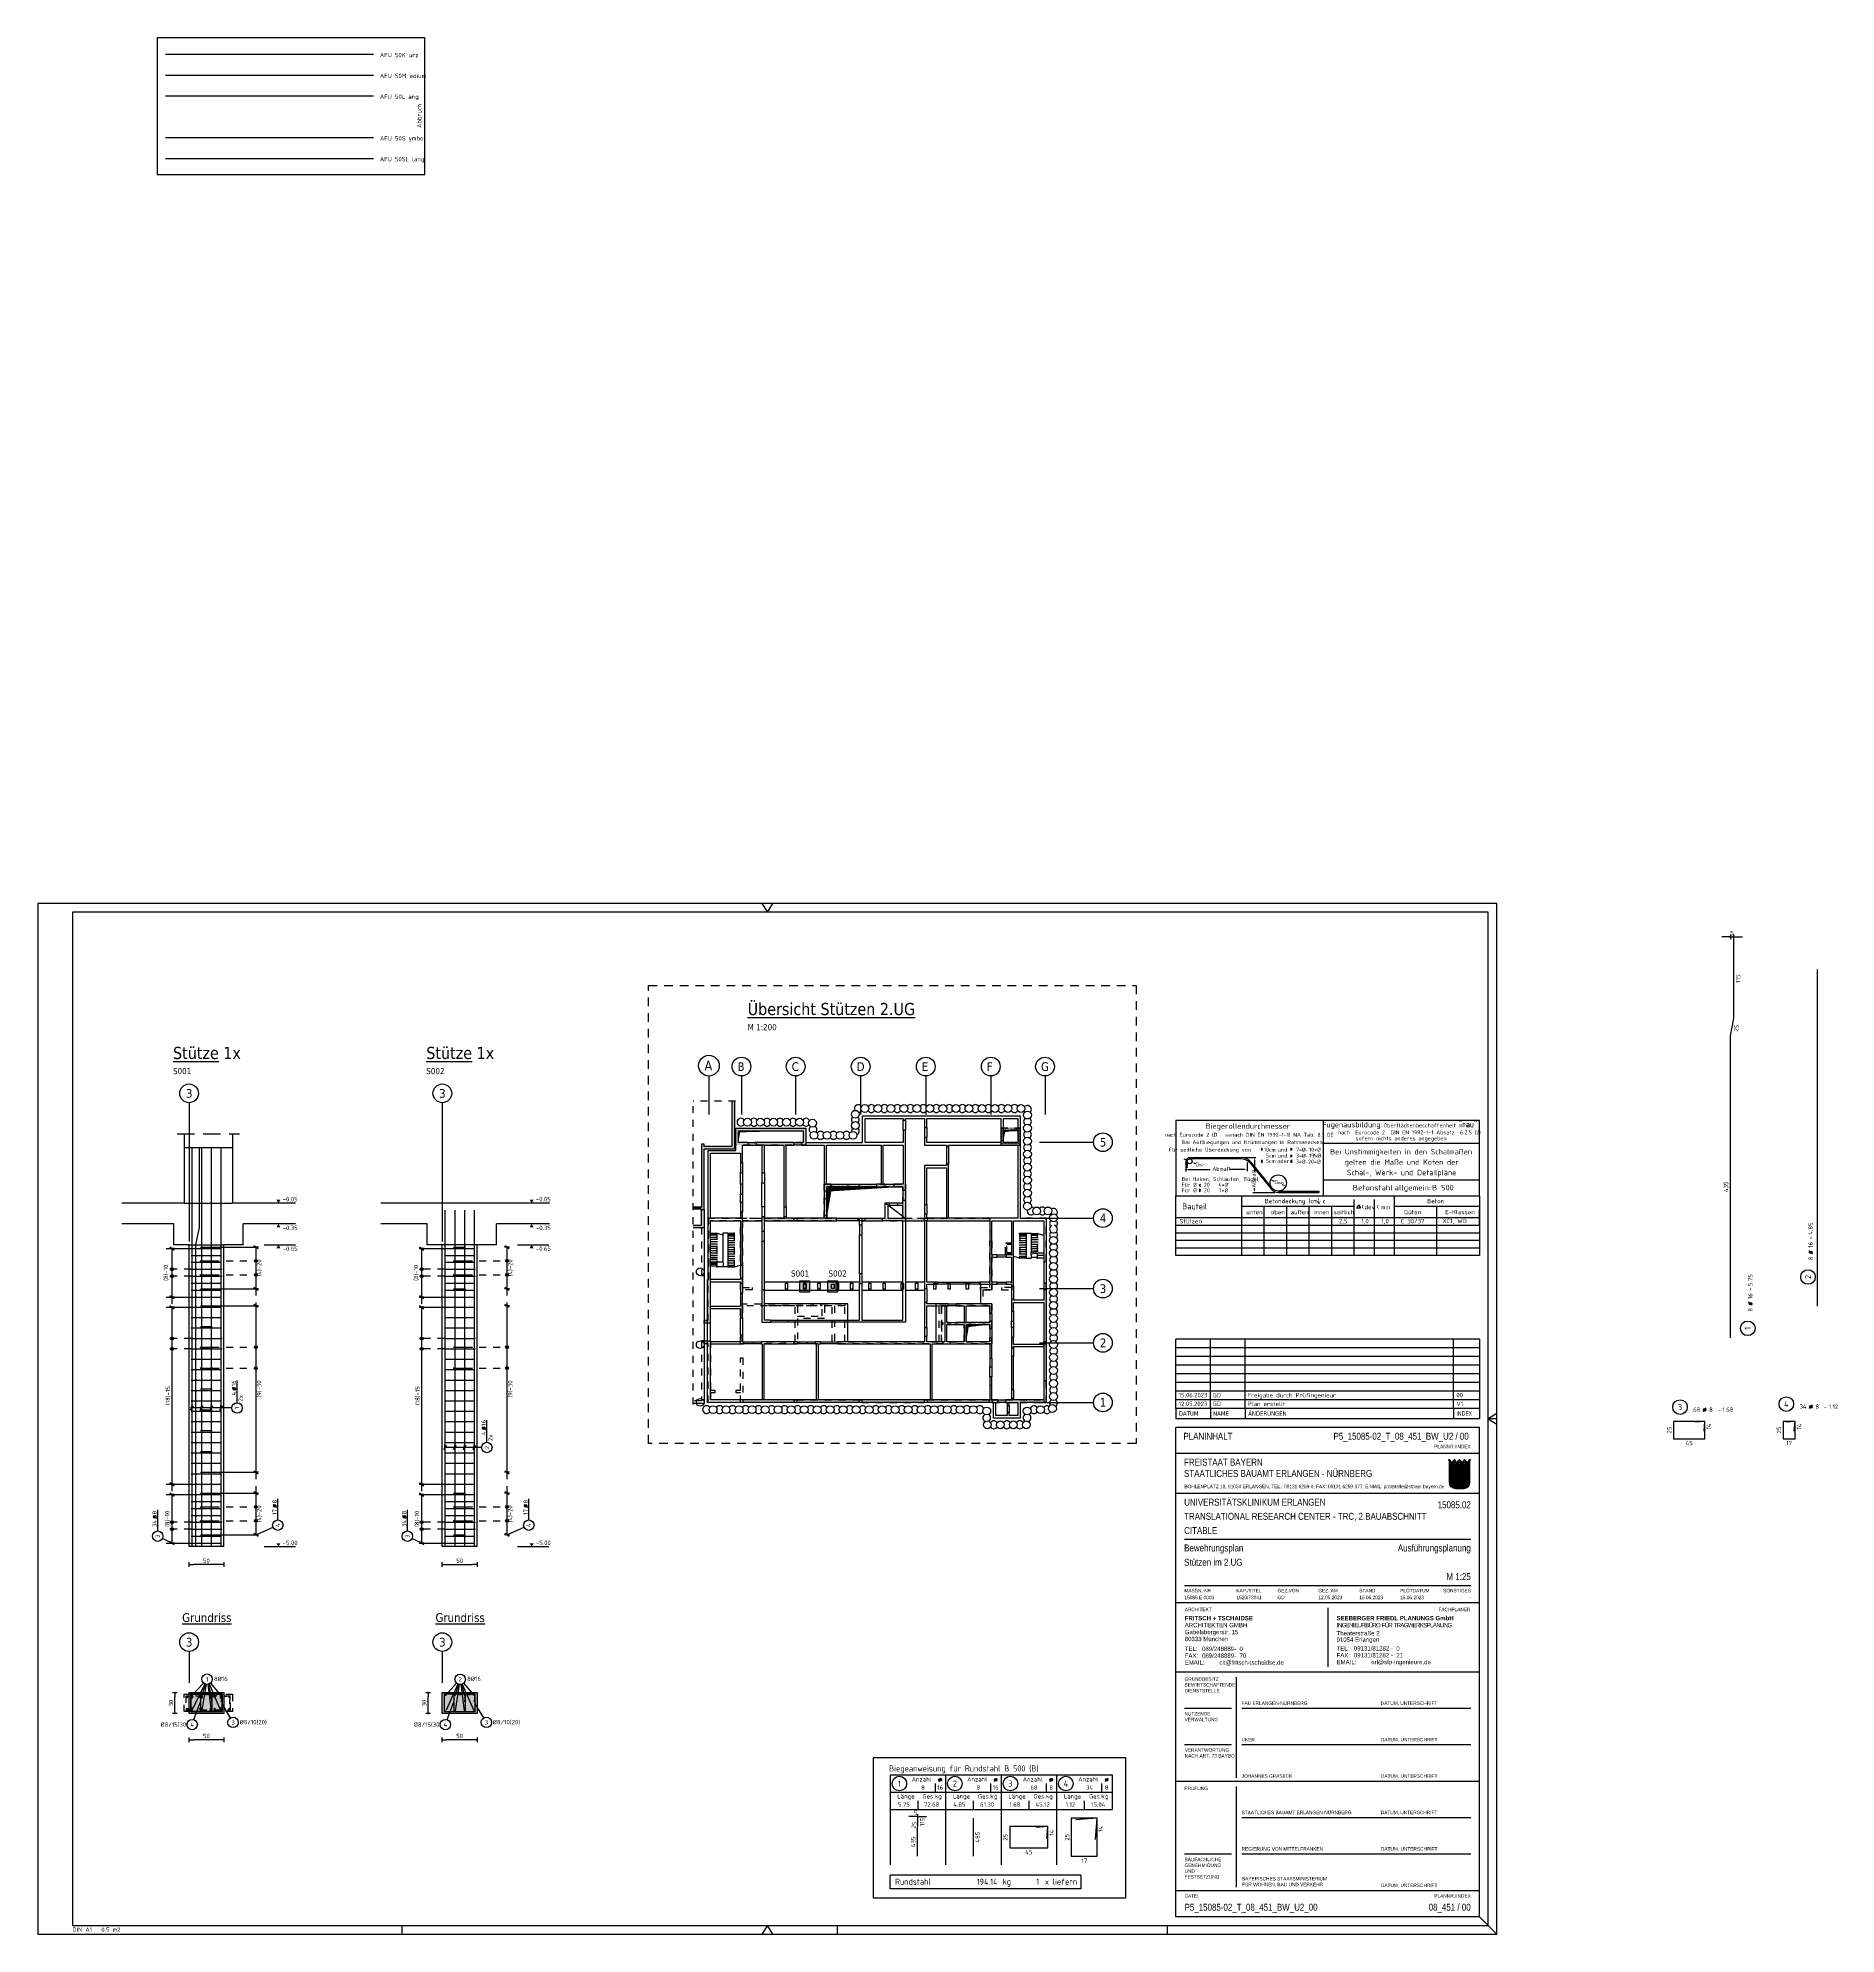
# Model space of a CAD drawing. Extents: x 0 to 25.9, y 0 to 27.3.
import ezdxf
from ezdxf.enums import TextEntityAlignment as Align

# ---------------------------------------------------------------- set-up
doc = ezdxf.new("R2010")
doc.units = 0
doc.header["$LTSCALE"] = 0.25
for name, pattern in [('AUSGEZOGEN', [1000.01, 1000, 0.01]), ('DASHEDX2', [1.5, 1, -0.5]), ('DOT', [0.175, 0.05, -0.125]), ('HIDDEN', [0.375, 0.25, -0.125]), ('HIDDEN2', [0.187, 0.125, -0.062]), ('PUNKT', [0.175, 0.05, -0.125]), ('STRICHLINIE', [0.75, 0.5, -0.25]), ('VERDECKT', [0.375, 0.25, -0.125])]:
    doc.linetypes.add(name, pattern=pattern)
for name, color, linetype in [('40 A Plankopf Text F+T', 7, 'Continuous'), ('ACHSEN', 7, 'Continuous'), ('AFU', 7, 'Continuous'), ('Bestand', 7, 'Continuous'), ('BET-ANS', 7, 'Continuous'), ('BETON', 7, 'Continuous'), ('Brüstung 1.UG', 7, 'Continuous'), ('DETAIL', 7, 'Continuous'), ('DRUEBER', 7, 'Continuous'), ('grau_dunkel', 7, 'Continuous'), ('grau_hell', 7, 'Continuous'), ('grau_mittel', 7, 'Continuous'), ('HILFE', 7, 'Continuous'), ('koten', 7, 'Continuous'), ('MASSE', 7, 'Continuous'), ('OBJEKT', 7, 'Continuous'), ('RAHMEN', 7, 'Continuous'), ('RND', 7, 'Continuous'), ('RND-1', 7, 'Continuous'), ('RND_BILD', 7, 'Continuous'), ('SCHRAFF', 7, 'Continuous'), ('SFP_Achsen', 7, 'Continuous'), ('STEMPEL', 7, 'Continuous'), ('TEXT', 7, 'Continuous'), ('Verbau', 7, 'Continuous'), ('VERDECKT', 7, 'Continuous')]:
    doc.layers.add(name, color=color, linetype=linetype)
doc.layers.add('NOPLOT', color=7, linetype='Continuous', plot=False)
doc.styles.add('ERSTELLTER_STIL_3', font='arial.ttf')
doc.styles.add('ERSTELLTER_STIL_4', font='arialbd.ttf')
doc.styles.add('helv', font='tahoma.ttf')
doc.styles.add('plankopf_ArialN', font='ARIALN.TTF')
doc.styles.add('txt', font='isocp.shx')
doc.linetypes.add('ABBRUCH', pattern='A,0.15,-0.15,["x",Standard,S=0.07,R=0,X=-0.1,Y=-0.0238],-0.005', length=0.305)
doc.linetypes.add('AFU_50K', pattern='A,0.15,["/",Standard,S=0.2,R=0,X=-0.01,Y=-0.1],0.07,["/",Standard,S=0.2,R=0,X=-0.01,Y=-0.1],0.15', length=0.37)
doc.linetypes.add('AFU_50L', pattern='A,0.75,["/",Standard,S=0.2,R=0,X=-0.01,Y=-0.1],0.07,["/",Standard,S=0.2,R=0,X=-0.01,Y=-0.1],0.75', length=1.57)
doc.linetypes.add('AFU_50M', pattern='A,0.45,["/",Standard,S=0.2,R=0,X=-0.01,Y=-0.1],0.07,["/",Standard,S=0.2,R=0,X=-0.01,Y=-0.1],0.45', length=0.97)
doc.linetypes.add('AFU_50S', pattern='A,0,-0.15,["/",Standard,S=0.2,R=0,X=-0.01,Y=-0.1],0,-0.07,["/",Standard,S=0.2,R=0,X=-0.01,Y=-0.1],-0.15', length=0.37)
doc.linetypes.add('AFU_50SL', pattern='A,0,-0.75,["/",Standard,S=0.2,R=0,X=-0.01,Y=-0.1],0,-0.07,["/",Standard,S=0.2,R=0,X=-0.01,Y=-0.1],-0.75', length=1.57)
doc.dimstyles.new('DOT_I', dxfattribs={"dimscale": 0.25, "dimtxt": 0.25, "dimasz": 0.25, "dimexe": 0.1, "dimexo": 0.3, "dimgap": 0.1, "dimtad": 1, "dimdec": 3, "dimzin": 3, "dimtxsty": 'txt', "dimblk": 'DOT', "dimblk1": 'DOT', "dimblk2": 'DOT', "dimsah": 1, "dimcen": 0.1, "dimse1": 1, "dimse2": 1, "dimazin": 0, "dimtfac": 1, "dimtdec": 4, "dimtix": 1, "dimtmove": 2, "dimatfit": 3, "dimfxl": 0, "dimtvp": 1, "dimtolj": 1, "dimtzin": 0, "dimarcsym": 0})
pattern_1 = [(0, (-322.07857, -163.97815), (8e-17, 0.254), [])]
pattern_2 = [(0, (-0.1656175, 65.305195), (0.003125, 0.00625), [0, -0.00625])]

# ---------------------------------------------------------------- blocks, each defined once
blk = doc.blocks.new('Bundeslandwappen')
at = {"lineweight": 9, "true_color": 0xffffff}
for points in [[(-5.8, 16.5), (-6, 16.5), (-6, 16.3), (-5.8, 16.3)], [(-5.1, 15.7), (-5.3, 15.7), (-5.3, 15.5), (-5.1, 15.5)], [(-3.5, 15.7), (-3.7, 15.7), (-3.7, 15.5), (-3.5, 15.5)], [(-2.8, 16.5), (-3, 16.5), (-3, 16.3), (-2.8, 16.3)], [(-2.2, 15.7), (-2.4, 15.7), (-2.4, 15.5), (-2.2, 15.5)], [(-0.6, 15.7), (-0.8, 15.7), (-0.8, 15.5), (-0.6, 15.5)], [(0.1, 16.5), (-0.1, 16.5), (-0.1, 16.3), (0.1, 16.3)], [(0.8, 15.7), (0.6, 15.7), (0.6, 15.5), (0.8, 15.5)], [(2.4, 15.7), (2.2, 15.7), (2.2, 15.5), (2.4, 15.5)], [(3, 16.5), (2.8, 16.5), (2.8, 16.3), (3, 16.3)], [(3.7, 15.7), (3.5, 15.7), (3.5, 15.5), (3.7, 15.5)], [(5.3, 15.7), (5.1, 15.7), (5.1, 15.5), (5.3, 15.5)], [(6, 16.5), (5.8, 16.5), (5.8, 16.3), (6, 16.3)]]:
    blk.add_hatch(color=7, dxfattribs=at).paths.add_polyline_path(points)
at = {"true_color": 0xffffff}
for points in [[(-5.3, 12.6), (-5.7, 12.6), (-5.7, 12.2), (-5.1, 12)], [(-1.4, 10.7), (-5.1, 12), (-3.6, 8.4), (0.1, 7.1)], [(0.9, 12.6), (-2.2, 12.6), (-1.4, 10.7), (2.2, 9.4)], [(4, 12.6), (1.7, 12.6), (4.4, 11.6)], [(5.7, 11.2), (4.4, 11.6), (5.7, 8.5)], [(-3.6, 8.4), (-5.7, 9.2), (-5.7, 6.2), (-2.1, 4.9)], [(-5.7, 6.1), (-5.7, 3.7, 0.041392), (-5.7, 3.1), (-4.2, 2.6)], [(-0.6, 1.3), (-4.2, 2.6), (-3.3, 0.4, 0.073774), (-2.3, 0.3), (-0.1, 0.3)], [(1.6, 3.6), (-2.1, 4.9), (-0.6, 1.3), (2.4, 0.3, 0.043654), (2.9, 0.4)], [(3.7, 5.8), (0.1, 7.1), (1.6, 3.6), (5.2, 2.3)], [(5.7, 8.1), (2.2, 9.4), (3.7, 5.8), (5.7, 5.1)]]:
    blk.add_hatch(color=7, dxfattribs=at).paths.add_polyline_path(points)
at = {"lineweight": 9}
h = blk.add_hatch(dxfattribs=at)
h.set_pattern_fill('ANSI31', color=256, scale=0.08, angle=315, style=0)
h.set_pattern_definition(pattern_1)
h.paths.add_polyline_path([(-5.1, 12), (-5.7, 12.2), (-5.7, 9.2), (-3.6, 8.4)])
h = blk.add_hatch(dxfattribs=at)
h.set_pattern_fill('ANSI31', color=256, scale=0.08, angle=315, style=0)
h.set_pattern_definition(pattern_1)
h.paths.add_polyline_path([(-2.2, 12.6), (-5.3, 12.6), (-5.1, 12), (-1.4, 10.7)])
h = blk.add_hatch(dxfattribs=at)
h.set_pattern_fill('ANSI31', color=256, scale=0.08, angle=315, style=0)
h.set_pattern_definition(pattern_1)
h.paths.add_polyline_path([(4.4, 11.6), (1.7, 12.6), (0.9, 12.6), (2.2, 9.4), (5.7, 8.1), (5.7, 8.5)])
h = blk.add_hatch(dxfattribs=at)
h.set_pattern_fill('ANSI31', color=256, scale=0.08, angle=315, style=0)
h.set_pattern_definition(pattern_1)
h.paths.add_polyline_path([(5.7, 12.6), (4, 12.6), (4.4, 11.6), (5.7, 11.2)])
h = blk.add_hatch(dxfattribs=at)
h.set_pattern_fill('ANSI31', color=256, scale=0.08, angle=315, style=0)
h.set_pattern_definition(pattern_1)
h.paths.add_polyline_path([(-2.1, 4.9), (-5.7, 6.2), (-5.7, 6.1), (-4.2, 2.6), (-0.6, 1.3)])
h = blk.add_hatch(dxfattribs=at)
h.set_pattern_fill('ANSI31', color=256, scale=0.08, angle=315, style=0)
h.set_pattern_definition(pattern_1)
h.paths.add_polyline_path([(-4.2, 2.6), (-5.7, 3.1, 0.285055), (-3.3, 0.4)])
h = blk.add_hatch(dxfattribs=at)
h.set_pattern_fill('ANSI31', color=256, scale=0.08, angle=315, style=0)
h.set_pattern_definition(pattern_1)
h.paths.add_polyline_path([(0.1, 7.1), (-3.6, 8.4), (-2.1, 4.9), (1.6, 3.6)])
h = blk.add_hatch(dxfattribs=at)
h.set_pattern_fill('ANSI31', color=256, scale=0.08, angle=315, style=0)
h.set_pattern_definition(pattern_1)
h.paths.add_polyline_path([(2.2, 9.4), (-1.4, 10.7), (0.1, 7.1), (3.7, 5.8)])
h = blk.add_hatch(dxfattribs=at)
h.set_pattern_fill('ANSI31', color=256, scale=0.08, angle=315, style=0)
h.set_pattern_definition(pattern_1)
h.paths.add_polyline_path([(-0.6, 1.3), (-0.1, 0.3), (2.3, 0.3, 0.004354), (2.4, 0.3)])
h = blk.add_hatch(dxfattribs=at)
h.set_pattern_fill('ANSI31', color=256, scale=0.08, angle=315, style=0)
h.set_pattern_definition(pattern_1)
h.paths.add_polyline_path([(5.3, 2.1), (5.2, 2.3), (1.6, 3.6), (2.9, 0.4, 0.22704)])
h = blk.add_hatch(dxfattribs=at)
h.set_pattern_fill('ANSI31', color=256, scale=0.08, angle=315, style=0)
h.set_pattern_definition(pattern_1)
h.paths.add_polyline_path([(5.7, 5.1), (3.7, 5.8), (5.2, 2.3), (5.4, 2.2, 0.111178), (5.7, 3.7)])
for p, q in [((-6, 16.1), (-6, 3.7)), ((-6, 13.3), (6, 13.3)), ((-6, 12.9), (6, 12.9)), ((-5.7, 12.6), (-5.7, 3.7)), ((-5.7, 12.6), (5.7, 12.6)), ((-5.7, 12.2), (5.7, 8.1)), ((-5.6, 16.6), (-5.6, 16.7)), ((-5.6, 15), (-5.6, 15.2)), ((-5.3, 15.2), (-5.3, 15)), ((-4.7, 14.5), (-5.3, 14.5)), ((-5.3, 12.6), (-0.1, 0.3)), ((-4.1, 14.5), (-3.5, 14.5)), ((-3.5, 15.2), (-3.5, 15)), ((-3.4, 13.9), (-2.9, 14.2)), ((-2.9, 13.6), (-3.4, 13.9)), ((-3.2, 16.6), (-3.2, 16.7)), ((-3.2, 15), (-3.2, 15.2)), ((-2.9, 15.6), (-2.9, 14.5)), ((-2.9, 14.2), (-2.5, 13.9)), ((-2.5, 13.9), (-2.9, 13.6)), ((-2.7, 16.6), (-2.7, 16.7)), ((-2.7, 15), (-2.7, 15.2)), ((-2.4, 15.2), (-2.4, 15)), ((-1.7, 14.5), (-2.3, 14.5)), ((-2.2, 12.6), (2.9, 0.4)), ((-1.2, 14.5), (-0.6, 14.5)), ((-0.5, 15.2), (-0.5, 15)), ((0, 14.2), (-0.4, 13.9)), ((-0.4, 13.9), (0, 13.6)), ((-0.3, 16.6), (-0.2, 16.7)), ((-0.2, 15), (-0.2, 15.2)), ((0, 15.6), (0, 14.5)), ((0.4, 13.9), (0, 14.2)), ((0, 13.6), (0.4, 13.9)), ((0.3, 16.6), (0.2, 16.7)), ((0.2, 15), (0.2, 15.2)), ((0.5, 15.2), (0.5, 15)), ((1.2, 14.5), (0.6, 14.5)), ((0.9, 12.6), (5.3, 2.1)), ((1.7, 14.5), (2.3, 14.5)), ((1.7, 12.6), (5.7, 11.2)), ((2.4, 15.2), (2.4, 15)), ((2.9, 14.2), (2.5, 13.9)), ((2.5, 13.9), (2.9, 13.6)), ((2.7, 16.6), (2.7, 16.7)), ((2.7, 15), (2.7, 15.2)), ((2.9, 15.6), (2.9, 14.5)), ((3.4, 13.9), (2.9, 14.2)), ((2.9, 13.6), (3.4, 13.9)), ((3.2, 16.6), (3.2, 16.7)), ((3.2, 15), (3.2, 15.2)), ((3.5, 15.2), (3.5, 15)), ((4.1, 14.5), (3.5, 14.5)), ((4, 12.6), (5.7, 8.5)), ((4.7, 14.5), (5.3, 14.5)), ((5.3, 15.2), (5.3, 15)), ((5.6, 16.6), (5.6, 16.7)), ((5.6, 15), (5.6, 15.2)), ((5.7, 3.7), (5.7, 12.6)), ((6, 3.7), (6, 16.1)), ((-5.7, 9.2), (5.7, 5.1)), ((-5.7, 6.2), (5.4, 2.2)), ((-5.7, 6.1), (-3.3, 0.4)), ((-5.7, 3.1), (2.4, 0.3)), ((-2.3, 0.3), (2.3, 0.3)), ((-2.3, 0), (2.3, 0))]:
    blk.add_line(p, q, dxfattribs=at)
for points in [[(-5.8, 16.3), (-6, 16.3), (-6, 16.5), (-5.8, 16.5)], [(-5.1, 15.5), (-5.3, 15.5), (-5.3, 15.7), (-5.1, 15.7)], [(-4.1, 13.7), (-4.8, 13.7), (-4.8, 14.1), (-4.1, 14.1)], [(-3.7, 15.5), (-3.5, 15.5), (-3.5, 15.7), (-3.7, 15.7)], [(-2.8, 16.3), (-3, 16.3), (-3, 16.5), (-2.8, 16.5)], [(-2.2, 15.5), (-2.4, 15.5), (-2.4, 15.7), (-2.2, 15.7)], [(-1.8, 13.7), (-1, 13.7), (-1, 14.1), (-1.8, 14.1)], [(-0.8, 15.5), (-0.6, 15.5), (-0.6, 15.7), (-0.8, 15.7)], [(0.1, 16.3), (-0.1, 16.3), (-0.1, 16.5), (0.1, 16.5)], [(0.8, 15.5), (0.6, 15.5), (0.6, 15.7), (0.8, 15.7)], [(1.8, 13.7), (1, 13.7), (1, 14.1), (1.8, 14.1)], [(2.2, 15.5), (2.4, 15.5), (2.4, 15.7), (2.2, 15.7)], [(3, 16.3), (2.8, 16.3), (2.8, 16.5), (3, 16.5)], [(3.7, 15.5), (3.5, 15.5), (3.5, 15.7), (3.7, 15.7)], [(4.1, 13.7), (4.8, 13.7), (4.8, 14.1), (4.1, 14.1)], [(5.1, 15.5), (5.3, 15.5), (5.3, 15.7), (5.1, 15.7)], [(5.8, 16.3), (6, 16.3), (6, 16.5), (5.8, 16.5)]]:
    blk.add_lwpolyline(points, close=True, dxfattribs=at)
for centre in [(-5.3, 13.9), (-3.7, 13.9), (-2.2, 13.9), (-0.7, 13.9), (0.7, 13.9), (2.2, 13.9), (3.7, 13.9), (5.3, 13.9)]:
    blk.add_circle(centre, 0.123, dxfattribs=at)
for centre, radius, start, end in [((-5.9, 16.5), 0.362, 44.6681, 253.1183), ((-5.7, 16.7), 0.05, 6.6615, 44.6681), ((-5.6, 16.6), 0.05, 186.6615, 265.6209), ((-5.6, 16.3), 0.281, 346.0232, 85.6209), ((-5.4, 16), 0.179, 74.7883, 15.1356), ((-5.5, 15.2), 0.157, 3.2756, 179.5521), ((-5.2, 15), 0.453, 182.8328, 261.3043), ((-5.4, 16.2), 0.05, 254.7883, 346.0232), ((-5.2, 16), 0.05, 93.0633, 195.1356), ((-5.3, 15.2), 0.191, 249.6358, 3.0857), ((-5.2, 15.9), 0.224, 350.9542, 93.0633), ((-5, 15.2), 0.05, 82.9467, 183.0857), ((-5, 15.5), 0.249, 262.9467, 77.8855), ((-4.9, 15.8), 0.05, 170.9542, 257.8855), ((-4.6, 14.9), 0.224, 71.4, 0), ((-4.7, 14.9), 0.312, 275.9649, 353.9773), ((-4.4, 15.2), 0.208, 317.0775, 222.9225), ((-4.2, 14.9), 0.224, 180, 108.6), ((-4.1, 14.9), 0.312, 186.0227, 264.0351), ((-3.8, 15.5), 0.249, 102.1145, 277.0533), ((-3.9, 15.8), 0.05, 282.1145, 9.0458), ((-3.6, 15.9), 0.224, 86.9367, 189.0458), ((-3.8, 15.2), 0.05, 356.9143, 97.0533), ((-3.5, 15.2), 0.191, 176.9143, 290.3642), ((-3.4, 16), 0.179, 164.8644, 105.2117), ((-3.6, 16), 0.05, 344.8644, 86.9367), ((-3.2, 16.3), 0.281, 94.3791, 193.9768), ((-3.4, 16.2), 0.05, 193.9768, 285.2117), ((-3.3, 15.2), 0.157, 0.4479, 176.7244), ((-3.6, 15), 0.453, 278.6957, 357.1672), ((-2.9, 16.6), 0.264, 24.0166, 155.3409), ((-3.1, 16.7), 0.05, 155.2288, 173.3385), ((-3.2, 16.6), 0.05, 274.3791, 353.3385), ((-2.7, 16.7), 0.05, 6.6615, 24.0166), ((-2.6, 16.6), 0.05, 186.6615, 265.6209), ((-2.5, 16), 0.179, 74.7883, 15.1356), ((-2.6, 15.2), 0.157, 3.2756, 179.5521), ((-2.3, 15), 0.453, 182.8328, 261.3043), ((-2.7, 16.3), 0.281, 346.0232, 85.6209), ((-2.4, 16.2), 0.05, 254.7883, 346.0232), ((-2.3, 15.2), 0.191, 249.6358, 3.0857), ((-2.3, 15.9), 0.224, 350.9542, 93.0633), ((-2.3, 16), 0.05, 93.0633, 195.1356), ((-2.1, 15.5), 0.249, 262.9467, 77.8855), ((-2.1, 15.2), 0.05, 82.9467, 183.0857), ((-2, 15.8), 0.05, 170.9542, 257.8855), ((-1.7, 14.9), 0.224, 71.4, 0), ((-1.5, 15.2), 0.208, 317.0775, 222.9225), ((-1.8, 14.9), 0.312, 275.9649, 353.9773), ((-1.2, 14.9), 0.224, 180, 108.6), ((-1.2, 14.9), 0.312, 186.0227, 264.0351), ((-0.9, 15.5), 0.249, 102.1145, 277.0533), ((-0.7, 15.9), 0.224, 86.9367, 189.0458), ((-0.9, 15.8), 0.05, 282.1145, 9.0458), ((-0.8, 15.2), 0.05, 356.9143, 97.0533), ((-0.6, 15.2), 0.191, 176.9143, 290.3642), ((-0.7, 16), 0.05, 344.8644, 86.9367), ((-0.3, 16.3), 0.281, 94.3791, 193.9768), ((-0.4, 16), 0.179, 164.8644, 105.2117), ((-0.5, 16.2), 0.05, 193.9768, 285.2117), ((-0.7, 15), 0.453, 278.6957, 357.1672), ((-0.4, 15.2), 0.157, 0.4479, 176.7244), ((-0.3, 16.6), 0.05, 274.3791, 353.3385), ((0, 16.6), 0.264, 24.0166, 155.3409), ((-0.2, 16.7), 0.05, 155.2288, 173.3385), ((0.2, 16.7), 0.05, 6.6615, 24.0166), ((0.4, 15.2), 0.157, 3.2756, 179.5521), ((0.7, 15), 0.453, 182.8328, 261.3043), ((0.3, 16.6), 0.05, 186.6615, 265.6209), ((0.3, 16.3), 0.281, 346.0232, 85.6209), ((0.4, 16), 0.179, 74.7883, 15.1356), ((0.5, 16.2), 0.05, 254.7883, 346.0232), ((0.6, 15.2), 0.191, 249.6358, 3.0857), ((0.7, 16), 0.05, 93.0633, 195.1356), ((0.7, 15.9), 0.224, 350.9542, 93.0633), ((0.8, 15.2), 0.05, 82.9467, 183.0857), ((0.9, 15.5), 0.249, 262.9467, 77.8855), ((0.9, 15.8), 0.05, 170.9542, 257.8855), ((1.2, 14.9), 0.224, 71.4, 0), ((1.2, 14.9), 0.312, 275.9649, 353.9773), ((1.5, 15.2), 0.208, 317.0775, 222.9225), ((1.7, 14.9), 0.224, 180, 108.6), ((1.8, 14.9), 0.312, 186.0227, 264.0351), ((2.1, 15.5), 0.249, 102.1145, 277.0533), ((2.3, 15.9), 0.224, 86.9367, 189.0458), ((2, 15.8), 0.05, 282.1145, 9.0458), ((2.1, 15.2), 0.05, 356.9143, 97.0533), ((2.3, 15.2), 0.191, 176.9143, 290.3642), ((2.5, 16), 0.179, 164.8644, 105.2117), ((2.3, 16), 0.05, 344.8644, 86.9367), ((2.3, 15), 0.453, 278.6957, 357.1672), ((2.7, 16.3), 0.281, 94.3791, 193.9768), ((2.4, 16.2), 0.05, 193.9768, 285.2117), ((2.6, 15.2), 0.157, 0.4479, 176.7244), ((2.6, 16.6), 0.05, 274.3791, 353.3385), ((2.9, 16.6), 0.264, 24.0166, 155.3409), ((2.7, 16.7), 0.05, 155.2288, 173.3385), ((3.1, 16.7), 0.05, 6.6615, 24.0166), ((3.2, 16.6), 0.05, 186.6615, 265.6209), ((3.2, 16.3), 0.281, 346.0232, 85.6209), ((3.4, 16), 0.179, 74.7883, 15.1356), ((3.3, 15.2), 0.157, 3.2756, 179.5521), ((3.6, 15), 0.453, 182.8328, 261.3043), ((3.4, 16.2), 0.05, 254.7883, 346.0232), ((3.6, 16), 0.05, 93.0633, 195.1356), ((3.5, 15.2), 0.191, 249.6358, 3.0857), ((3.6, 15.9), 0.224, 350.9542, 93.0633), ((3.8, 15.2), 0.05, 82.9467, 183.0857), ((3.8, 15.5), 0.249, 262.9467, 77.8855), ((3.9, 15.8), 0.05, 170.9542, 257.8855), ((4.2, 14.9), 0.224, 71.4, 0), ((4.1, 14.9), 0.312, 275.9649, 353.9773), ((4.4, 15.2), 0.208, 317.0775, 222.9225), ((4.6, 14.9), 0.224, 180, 108.6), ((4.7, 14.9), 0.312, 186.0227, 264.0351), ((5, 15.5), 0.249, 102.1145, 277.0533), ((4.9, 15.8), 0.05, 282.1145, 9.0458), ((5.2, 15.9), 0.224, 86.9367, 189.0458), ((5, 15.2), 0.05, 356.9143, 97.0533), ((5.3, 15.2), 0.191, 176.9143, 290.3642), ((5.4, 16), 0.179, 164.8644, 105.2117), ((5.2, 16), 0.05, 344.8644, 86.9367), ((5.6, 16.3), 0.281, 94.3791, 193.9768), ((5.4, 16.2), 0.05, 193.9768, 285.2117), ((5.5, 15.2), 0.157, 0.4479, 176.7244), ((5.2, 15), 0.453, 278.6957, 357.1672), ((5.9, 16.5), 0.362, 286.8817, 135.3319), ((5.7, 16.7), 0.05, 135.3319, 173.3385), ((5.6, 16.6), 0.05, 274.3791, 353.3385), ((-2.3, 3.7), 3.7, 180, 270), ((-2.3, 3.7), 3.4, 180, 270), ((2.3, 3.7), 3.7, 270, 0), ((2.3, 3.7), 3.4, 270, 0)]:
    blk.add_arc(centre, radius, start, end, dxfattribs=at)
blk = doc.blocks.new('Plankopf_PU')
for p, q in [((-18.5, 25.4), (-18.5, 27.7)), ((-1, 27.7), (-18.5, 27.7)), ((-1, 27.7), (-18.5, 27.7)), ((-1, 25.4), (-1, 27.7)), ((-1, 25.4), (-18.5, 25.4)), ((-1, 25.4), (-18.5, 25.4)), ((-18.5, 19.1), (-18.5, 25.4)), ((-1, 19.1), (-1, 25.4)), ((-1.5, 22.75), (-18, 22.75)), ((-18, 20.1), (-1.5, 20.1)), ((-18.5, 15.1), (-18.5, 19.1)), ((-1, 19.1), (-18.5, 19.1)), ((-9.75, 18.8), (-9.75, 15.4)), ((-1, 15.1), (-1, 19.1)), ((-1, 15.1), (-18.5, 15.1)), ((-1, 15.1), (-18.5, 15.1)), ((-18.5, 8.8), (-18.5, 15.1)), ((-15, 9), (-15, 14.8)), ((-1, 8.8), (-1, 15.1)), ((-15.3, 13), (-18, 13)), ((-1.5, 13), (-14.7, 13)), ((-15.3, 10.9), (-18, 10.9)), ((-1.5, 10.9), (-14.7, 10.9)), ((-18.5, 2.5), (-18.5, 8.8)), ((-1, 8.8), (-18.5, 8.8)), ((-1, 2.5), (-1, 8.8)), ((-15, 2.7), (-15, 8.5)), ((-1.5, 6.7), (-14.7, 6.7)), ((-15.3, 4.6), (-18, 4.6)), ((-1.5, 4.6), (-14.7, 4.6)), ((-1, 2.5), (-18.5, 2.5)), ((-18.5, 1), (-18.5, 2.5)), ((-1, 2.5), (-18.5, 2.5)), ((-1, 1), (-1, 2.5)), ((-1, 1), (-18.5, 1))]:
    blk.add_line(p, q)
at = {"xscale": 0.1, "yscale": 0.1, "zscale": 0.1}
blk.add_blockref('Bundeslandwappen', (-2.15, 25.67), dxfattribs=at)
at = {"linetype": 'AUSGEZOGEN', "lineweight": 35, "style": 'plankopf_ArialN'}
for s, height, p in [('FREISTAAT BAYERN', 0.4, (-18.03, 27.4)), ('PRÜFUNG', 0.2, (-18.01, 8.5))]:
    blk.add_text(s, height=height, dxfattribs=at).set_placement(p, align=Align.TOP_LEFT)
blk.add_text('STAATLICHES BAUAMT ERLANGEN - NÜRNBERG', height=0.4, dxfattribs=at).set_placement((-18.03, 26.55), align=Align.MIDDLE_LEFT)
at = {"style": 'plankopf_ArialN'}
for s, p in [('BOHLENPLATZ 18, 91054 ERLANGEN, TEL.: 09131 6259-0, FAX: 09131 6259-377, E-MAIL: poststelle@stbaer.bayern.de', (-18.01, 25.7)), ('MASSN.-NR', (-18.01, 19.7)), ('KAP./TITEL', (-15.01, 19.7)), ('GEZ.VON', (-12.64, 19.7)), ('GEZ. AM', (-10.29, 19.7)), ('STAND', (-7.93, 19.7)), ('PLOTDATUM', (-5.57, 19.7)), ('FAU ERLANGEN-NÜRNBERG', (-14.71, 13.21)), ('DATUM, UNTERSCHRIFT', (-6.69, 13.21)), ('UKER', (-14.71, 11.11)), ('DATUM, UNTERSCHRIFT', (-6.68, 11.11)), ('JOHANNES GRASECK', (-14.7, 9.01)), ('DATUM, UNTERSCHRIFT', (-6.68, 9.01)), ('STAATLICHES BAUAMT ERLANGEN-NÜRNBERG', (-14.71, 6.91)), ('DATUM, UNTERSCHRIFT', (-6.69, 6.91)), ('REGIERUNG VON MITTELFRANKEN', (-14.71, 4.81)), ('DATUM, UNTERSCHRIFT', (-6.68, 4.81)), ('DATEI', (-18, 2.1)), ('DATUM, UNTERSCHRIFT', (-6.68, 2.71))]:
    blk.add_text(s, height=0.2, dxfattribs=at).set_placement(p)
for s, p in [('SONSTIGES', (-1.49, 19.7)), ('PLANNR./INDEX', (-1.5, 2.1))]:
    blk.add_text(s, height=0.2, dxfattribs=at).set_placement(p, align=Align.RIGHT)
at = {"linetype": 'AUSGEZOGEN', "lineweight": 35, "style": 'plankopf_ArialN'}
blk.add_text('ARCHITEKT', height=0.2, dxfattribs=at).set_placement((-17.99, 18.61))
blk.add_text('FACHPLANER', height=0.2, dxfattribs=at).set_placement((-1.52, 18.61), align=Align.RIGHT)
at = {"insert": (-5.57, 19.3), "char_height": 0.2, "attachment_point": 7, "style": 'plankopf_ArialN'}
blk.add_mtext('15.06.2023', dxfattribs=at)
at = {"char_height": 0.2, "attachment_point": 1, "style": 'plankopf_ArialN'}
for s, insert, width in [('GRUNDBESITZ\\PBEWIRTSCHAFTENDE DIENSTSTELLE', (-18, 14.8), 2.5), ('NUTZENDE^JVERWALTUNG', (-18, 12.8), 2.6984), ('VERANTWORTUNG  NACH ART. 73 BAYBO', (-17.99, 10.71), 2.6877), ('BAUFACHLICHE GENEHMIGUNG UND FESTSETZUNG', (-18, 4.4), 2.2311), ('BAYERISCHES STAATSMINISTERIUM ^JFÜR WOHNEN, BAU UND VERKEHR', (-14.69, 3.29), 9.2941)]:
    blk.add_mtext(s, dxfattribs=dict(at, insert=insert, width=width))
at = {"style": 'plankopf_ArialN'}
for tag, p in [('PROJEKTBEZEICHNUNGZ1', (-18.03, 24.58)), ('PROJEKTBEZEICHNUNGZ2', (-18.03, 23.76)), ('PROJEKTBEZEICHNUNGZ3', (-18.03, 22.94))]:
    blk.add_attdef(tag, text='', height=0.4, dxfattribs=at).set_placement(p, align=Align.BOTTOM_LEFT)
for tag, p in [('GEB.-NR', (-1.5, 24.95)), ('0.000X', (-1.51, 1.75))]:
    blk.add_attdef(tag, text='', height=0.4, dxfattribs=at).set_placement(p, align=Align.TOP_RIGHT)
for tag, p, height in [('PLANINHALTZ1', (-18.03, 22.06), 0.4), ('PLANINHALTZ2', (-18.03, 21.23), 0.4), ('PLANINHALTZ3', (-18.03, 20.41), 0.4), ('MASSN.-NR', (-18.01, 19.3), 0.2), ('KAPITEL/TITEL', (-15.01, 19.3), 0.2), ('GEZ_VON', (-12.64, 19.3), 0.2), ('GEZ_AM', (-10.29, 19.3), 0.2), ('STAND', (-7.93, 19.3), 0.2)]:
    blk.add_attdef(tag, p, '', height=height, dxfattribs=at)
for tag, height, p in [('PLANUNGSPHASE', 0.4, (-1.5, 22.06)), ('PROJEKTKATEGORIE', 0.4, (-1.5, 21.23)), ('MAßSTAB', 0.4, (-1.5, 20.41)), ('SONSTIGES', 0.2, (-1.5, 19.3))]:
    blk.add_attdef(tag, text='', height=height, dxfattribs=at).set_placement(p, align=Align.RIGHT)
at = {"layer": '40 A Plankopf Text F+T', "color": 7, "linetype": 'Continuous', "lineweight": 13, "char_height": 0.25, "attachment_point": 7}
for s, insert, style in [('\\A1;ARCHITEKTEN GMBH', (-17.99, 17.68), 'ERSTELLTER_STIL_3'), ('\\A1;Gabelsbergerstr. 15', (-17.99, 17.21), 'ERSTELLTER_STIL_3'), ('\\A1;FRITSCH + TSCHAIDSE ', (-17.99, 18.08), 'ERSTELLTER_STIL_4'), ('\\A1;SEEBERGER FRIEDL PLANUNGS GmbH', (-9.24, 18.08), 'ERSTELLTER_STIL_4'), ('\\A1;{\\T0.8;INGENIEURBÜRO FÜR TRAGWERKSPLANUNG}', (-9.24, 17.68), 'ERSTELLTER_STIL_3'), ('\\A1;80333 München', (-17.99, 16.88), 'ERSTELLTER_STIL_3'), ('\\A1;Theaterstraße 2', (-9.24, 17.21), 'ERSTELLTER_STIL_3'), ('\\A1;91054 Erlangen', (-9.24, 16.77), 'ERSTELLTER_STIL_3')]:
    blk.add_mtext(s, dxfattribs=dict(at, insert=insert, style=style))
at = {"layer": '40 A Plankopf Text F+T', "color": 7, "linetype": 'Continuous', "lineweight": 13, "char_height": 0.25, "attachment_point": 7, "line_spacing_factor": 0.945293, "style": 'ERSTELLTER_STIL_3'}
for s, insert in [('\\A1;TEL: ^I089/248889-  0\\PFAX: ^I089/248889-  70\\PEMAIL: ^Icit@fritsch-tschaidse.de', (-17.99, 15.48)), ('\\A1;TEL: ^I09131/81282 -  0\\PFAX: ^I09131/81282 -  21\\PEMAIL: ^Ierl@sfp-ingenieure.de', (-9.24, 15.48))]:
    blk.add_mtext(s, dxfattribs=dict(at, insert=insert))
blk = doc.blocks.new('Plankopf-ER')
at = {"layer": 'RAHMEN', "color": 7, "linetype": 'Continuous'}
for p, q in [((-0.5, 4.6), (-18, 4.6)), ((-18, 4.1), (-18, 4.6)), ((-16, 4.1), (-16, 4.6)), ((-14, 4.1), (-14, 4.6)), ((-2, 4.1), (-2, 4.6)), ((-0.5, 4.6), (-0.5, 4.1)), ((-0.5, 4.1), (-18, 4.1)), ((-18, 3.6), (-18, 4.1)), ((-0.5, 3.6), (-18, 3.6)), ((-18, 3.1), (-18, 3.6)), ((-16, 3.6), (-16, 4.1)), ((-16, 3.1), (-16, 3.6)), ((-14, 3.6), (-14, 4.1)), ((-14, 3.1), (-14, 3.6)), ((-2, 3.6), (-2, 4.1)), ((-2, 3.1), (-2, 3.6)), ((-0.5, 4.1), (-0.5, 3.6)), ((-0.5, 3.6), (-0.5, 3.1)), ((-0.5, 3.1), (-18, 3.1)), ((-18, 2.6), (-18, 3.1)), ((-0.5, 2.6), (-18, 2.6)), ((-18, 2.1), (-18, 2.6)), ((-16, 2.6), (-16, 3.1)), ((-16, 2.1), (-16, 2.6)), ((-14, 2.6), (-14, 3.1)), ((-14, 2.1), (-14, 2.6)), ((-2, 2.6), (-2, 3.1)), ((-2, 2.1), (-2, 2.6)), ((-0.5, 3.1), (-0.5, 2.6)), ((-0.5, 2.6), (-0.5, 2.1)), ((-0.5, 2.1), (-18, 2.1)), ((-18, 1.6), (-18, 2.1)), ((-0.5, 1.6), (-18, 1.6)), ((-18, 1.1), (-18, 1.6)), ((-0.5, 1.1), (-18, 1.1)), ((-18, 0.6), (-18, 1.1)), ((-16, 1.6), (-16, 2.1)), ((-16, 1.1), (-16, 1.6)), ((-16, 0.6), (-16, 1.1)), ((-14, 1.6), (-14, 2.1)), ((-14, 1.1), (-14, 1.6)), ((-14, 0.6), (-14, 1.1)), ((-2, 1.6), (-2, 2.1)), ((-2, 1.1), (-2, 1.6)), ((-2, 0.6), (-2, 1.1)), ((-0.5, 2.1), (-0.5, 1.6)), ((-0.5, 1.6), (-0.5, 1.1)), ((-0.5, 1.1), (-0.5, 0.6)), ((-0.5, 0.6), (-18, 0.6)), ((-18, 0.6), (-18, 0)), ((-0.5, 0), (-18, 0)), ((-16, 0.6), (-16, 0)), ((-14, 0.6), (-14, 0)), ((-2, 0.6), (-2, 0)), ((-0.5, 0.6), (-0.5, 0))]:
    blk.add_line(p, q, dxfattribs=at)
at = {"layer": 'RAHMEN', "color": 7, "linetype": 'Continuous', "style": 'txt'}
for tag, p in [('INDEX-D8', (-17.84, 4.24)), ('INDEX-N8', (-15.88, 4.24)), ('INDEX-X8', (-13.86, 4.24)), ('INDEX8', (-1.83, 4.24)), ('INDEX-D7', (-17.84, 3.74)), ('INDEX-D6', (-17.84, 3.24)), ('INDEX-N7', (-15.88, 3.74)), ('INDEX-N6', (-15.88, 3.24)), ('INDEX-X7', (-13.86, 3.74)), ('INDEX-X6', (-13.86, 3.24)), ('INDEX7', (-1.83, 3.74)), ('INDEX6', (-1.83, 3.24)), ('INDEX-D5', (-17.84, 2.74)), ('INDEX-D4', (-17.84, 2.24)), ('INDEX-N5', (-15.88, 2.74)), ('INDEX-N4', (-15.88, 2.24)), ('INDEX-X5', (-13.86, 2.74)), ('INDEX-X4', (-13.86, 2.24)), ('INDEX5', (-1.83, 2.74)), ('INDEX4', (-1.83, 2.24)), ('INDEX-D3', (-17.84, 1.74)), ('INDEX-D2', (-17.84, 1.24)), ('INDEX-N3', (-15.88, 1.74)), ('INDEX-N2', (-15.88, 1.24)), ('INDEX-X3', (-13.86, 1.74)), ('INDEX-X2', (-13.86, 1.24)), ('INDEX3', (-1.83, 1.74)), ('INDEX2', (-1.83, 1.24)), ('INDEX-D1', (-17.84, 0.74)), ('INDEX-N1', (-15.88, 0.74)), ('INDEX-X1', (-13.86, 0.74)), ('INDEX1', (-1.83, 0.74))]:
    blk.add_attdef(tag, p, '', height=0.25, dxfattribs=at)
at = {"layer": 'STEMPEL', "color": 7, "linetype": 'Continuous', "style": 'helv'}
for s, p in [('DATUM', (-17.83, 0.18)), ('NAME', (-15.85, 0.18)), ('ÄNDERUNGEN', (-13.83, 0.18))]:
    blk.add_text(s, height=0.25, dxfattribs=at).set_placement(p)
at = {"layer": 'STEMPEL', "color": 7, "linetype": 'Continuous', "style": 'helv', "width": 0.8}
blk.add_text('INDEX', height=0.25, dxfattribs=at).set_placement((-1.83, 0.18))
blk = doc.blocks.new('OKRD_O')
at = {"layer": 'koten', "color": 7, "linetype": 'Continuous'}
blk.add_solid([(-0.12, 0.2), (0.12, 0.2), (0, 0)], dxfattribs=at)
at = {"layer": 'koten', "style": 'txt'}
blk.add_attdef('OKRD', (0.25, 0.1), '', height=0.25, dxfattribs=at)
blk = doc.blocks.new('okrd_u')
at = {"layer": 'koten', "color": 7, "linetype": 'Continuous'}
blk.add_solid([(-0.12, -0.2), (0.12, -0.2), (0, 0)], dxfattribs=at)
at = {"layer": 'koten', "style": 'txt'}
blk.add_attdef('OKRD', (0.25, -0.35), '', height=0.25, dxfattribs=at)
blk = doc.blocks.new('RND_AUSZ')
at = {"layer": 'RND', "color": 7, "linetype": 'Continuous'}
blk.add_line((1.34, 0.26), (1.51, 0.47), dxfattribs=at)
at = {"layer": 'RND', "color": 1, "linetype": 'Continuous'}
blk.add_circle((0, 0.52), 0.42, dxfattribs=at)
at = {"layer": 'RND', "color": 7, "linetype": 'Continuous'}
blk.add_circle((1.42, 0.36), 0.075, dxfattribs=at)
at = {"layer": 'RND', "color": 7, "linetype": 'Continuous', "style": 'txt'}
blk.add_text('-', height=0.25, dxfattribs=at).set_placement((2.16, 0.25))
for tag, p in [('WIEOFT', (-0.54, 0.25)), ('STK', (1.17, 0.25))]:
    blk.add_attdef(tag, text='', height=0.25, dxfattribs=at).set_placement(p, align=Align.RIGHT)
at = {"layer": 'RND', "color": 1, "linetype": 'Continuous', "style": 'txt'}
blk.add_attdef('POS', text='', height=0.35, dxfattribs=at).set_placement((0, 0.52), align=Align.MIDDLE)
at = {"layer": 'RND', "color": 7, "linetype": 'Continuous', "style": 'txt'}
for tag, p in [('DS', (1.68, 0.25)), ('LANG', (2.44, 0.25)), ('TEXT', (3.67, 0.25))]:
    blk.add_attdef(tag, p, '', height=0.25, dxfattribs=at)
blk = doc.blocks.new('DOT')
at = {"layer": 'MASSE', "color": 7, "linetype": 'Continuous'}
for p, q in [((0, 0), (-1, 0)), ((0, 0.54), (0, -0.54))]:
    blk.add_line(p, q, dxfattribs=at)
at = {"layer": 'MASSE', "color": 7, "linetype": 'Continuous', "const_width": 0.2}
blk.add_lwpolyline([(-0.1, 0, 1), (0.1, 0, 1)], format="xyb", close=True, dxfattribs=at)
blk = doc.blocks.new('*D11')
at = {"layer": 'Defpoints', "color": 0, "linetype": 'AUSGEZOGEN', "transparency": 16777216}
for p in [(24.391, 14.369), (24.441, 14.369), (24.441, 14.369)]:
    blk.add_point(p, dxfattribs=at)
at = {"layer": 'RND', "color": 0, "linetype": 'AUSGEZOGEN', "lineweight": -2, "transparency": 16777216}
for p, q in [((24.328, 14.369), (24.266, 14.369)), ((24.391, 14.369), (24.441, 14.369)), ((24.503, 14.369), (24.566, 14.369))]:
    blk.add_line(p, q, dxfattribs=at)
at = {"layer": 'RND', "color": 0, "linetype": 'AUSGEZOGEN', "lineweight": -2, "transparency": 16777216, "xscale": 0.0625, "yscale": 0.0625, "zscale": 0.0625}
blk.add_blockref('DOT', (24.391, 14.369), dxfattribs=at)
at = {"layer": 'RND', "color": 0, "linetype": 'AUSGEZOGEN', "lineweight": -2, "transparency": 16777216, "xscale": 0.0625, "yscale": 0.0625, "zscale": 0.0625, "rotation": 180}
blk.add_blockref('DOT', (24.441, 14.369), dxfattribs=at)
at = {"layer": 'RND', "color": 0, "linetype": 'AUSGEZOGEN', "transparency": 16777216, "insert": (24.416, 14.425), "char_height": 0.0625, "attachment_point": 5, "style": 'txt'}
blk.add_mtext('\\A1;5', dxfattribs=at)
blk = doc.blocks.new('RND_LEI')
at = {"layer": 'RND', "color": 7, "linetype": 'Continuous'}
blk.add_line((1.02, 0.07), (1.19, 0.27), dxfattribs=at)
for centre, radius in [((0, 0), 0.3), ((1.11, 0.17), 0.075)]:
    blk.add_circle(centre, radius, dxfattribs=at)
at = {"layer": 'RND', "color": 7, "linetype": 'Continuous', "style": 'txt'}
blk.add_attdef('POSL', text='', height=0.25, dxfattribs=at).set_placement((0, 0), align=Align.MIDDLE)
blk.add_attdef('ANZ', text='', height=0.25, dxfattribs=at).set_placement((0.93, 0.06), align=Align.RIGHT)
for tag, p in [('DUM', (1.25, 0.06)), ('ABSTD', (1.67, 0.06)), ('POSTXT', (0.37, -0.33))]:
    blk.add_attdef(tag, p, '', height=0.25, dxfattribs=at)
blk = doc.blocks.new('LEI_GRE')
at = {"layer": 'RND', "color": 7, "linetype": 'Continuous'}
for p, q in [((-0.09, -0.12), (0.09, 0.12)), ((0, 0.15), (0, -0.15))]:
    blk.add_line(p, q, dxfattribs=at)
blk = doc.blocks.new('*D14')
at = {"layer": 'Defpoints', "color": 0, "linetype": 'AUSGEZOGEN', "transparency": 16777216}
for p in [(2.178, 5.324), (2.178, 5.324), (2.678, 5.324)]:
    blk.add_point(p, dxfattribs=at)
at = {"layer": 'MASSE', "color": 0, "linetype": 'AUSGEZOGEN', "lineweight": -2, "transparency": 16777216}
blk.add_line((2.616, 5.324), (2.241, 5.324), dxfattribs=at)
at = {"layer": 'MASSE', "color": 0, "linetype": 'AUSGEZOGEN', "lineweight": -2, "transparency": 16777216, "xscale": 0.0625, "yscale": 0.0625, "zscale": 0.0625, "rotation": 180}
blk.add_blockref('DOT', (2.178, 5.324), dxfattribs=at)
at = {"layer": 'MASSE', "color": 0, "linetype": 'AUSGEZOGEN', "lineweight": -2, "transparency": 16777216, "xscale": 0.0625, "yscale": 0.0625, "zscale": 0.0625}
blk.add_blockref('DOT', (2.678, 5.324), dxfattribs=at)
at = {"layer": 'MASSE', "color": 0, "linetype": 'AUSGEZOGEN', "transparency": 16777216, "insert": (2.428, 5.38), "char_height": 0.0625, "attachment_point": 5, "style": 'txt'}
blk.add_mtext('\\A1;50', dxfattribs=at)
blk = doc.blocks.new('*D15')
at = {"layer": 'Defpoints', "color": 0, "linetype": 'AUSGEZOGEN', "transparency": 16777216}
for p in [(5.828, 5.324), (6.328, 5.324), (6.328, 5.324)]:
    blk.add_point(p, dxfattribs=at)
at = {"layer": 'MASSE', "color": 0, "linetype": 'AUSGEZOGEN', "lineweight": -2, "transparency": 16777216}
blk.add_line((5.89, 5.324), (6.265, 5.324), dxfattribs=at)
at = {"layer": 'MASSE', "color": 0, "linetype": 'AUSGEZOGEN', "lineweight": -2, "transparency": 16777216, "xscale": 0.0625, "yscale": 0.0625, "zscale": 0.0625, "rotation": 180}
blk.add_blockref('DOT', (5.828, 5.324), dxfattribs=at)
at = {"layer": 'MASSE', "color": 0, "linetype": 'AUSGEZOGEN', "lineweight": -2, "transparency": 16777216, "xscale": 0.0625, "yscale": 0.0625, "zscale": 0.0625}
blk.add_blockref('DOT', (6.328, 5.324), dxfattribs=at)
at = {"layer": 'MASSE', "color": 0, "linetype": 'AUSGEZOGEN', "transparency": 16777216, "insert": (6.078, 5.38), "char_height": 0.0625, "attachment_point": 5, "style": 'txt'}
blk.add_mtext('\\A1;50', dxfattribs=at)
blk = doc.blocks.new('RND_HIN')
at = {"layer": 'RND', "color": 7, "linetype": 'Continuous'}
blk.add_circle((0, 0), 0.3, dxfattribs=at)
at = {"layer": 'RND', "color": 7, "linetype": 'Continuous', "style": 'txt'}
blk.add_attdef('POSI', text='', height=0.25, dxfattribs=at).set_placement((0, 0), align=Align.MIDDLE)
blk = doc.blocks.new('*D17')
at = {"layer": 'Defpoints', "color": 0, "linetype": 'AUSGEZOGEN', "transparency": 16777216}
for p in [(2.178, 2.799), (2.178, 2.799), (2.678, 2.799)]:
    blk.add_point(p, dxfattribs=at)
at = {"layer": 'MASSE', "color": 0, "linetype": 'AUSGEZOGEN', "lineweight": -2, "transparency": 16777216}
blk.add_line((2.616, 2.799), (2.241, 2.799), dxfattribs=at)
at = {"layer": 'MASSE', "color": 0, "linetype": 'AUSGEZOGEN', "lineweight": -2, "transparency": 16777216, "xscale": 0.0625, "yscale": 0.0625, "zscale": 0.0625, "rotation": 180}
blk.add_blockref('DOT', (2.178, 2.799), dxfattribs=at)
at = {"layer": 'MASSE', "color": 0, "linetype": 'AUSGEZOGEN', "lineweight": -2, "transparency": 16777216, "xscale": 0.0625, "yscale": 0.0625, "zscale": 0.0625}
blk.add_blockref('DOT', (2.678, 2.799), dxfattribs=at)
at = {"layer": 'MASSE', "color": 0, "linetype": 'AUSGEZOGEN', "transparency": 16777216, "insert": (2.428, 2.855), "char_height": 0.0625, "attachment_point": 5, "style": 'txt'}
blk.add_mtext('\\A1;50', dxfattribs=at)
blk = doc.blocks.new('*D18')
at = {"layer": 'Defpoints', "color": 0, "linetype": 'AUSGEZOGEN', "transparency": 16777216}
for p in [(1.974, 3.48), (1.974, 3.48), (1.974, 3.18)]:
    blk.add_point(p, dxfattribs=at)
at = {"layer": 'MASSE', "color": 0, "linetype": 'AUSGEZOGEN', "lineweight": -2, "transparency": 16777216}
blk.add_line((1.974, 3.242), (1.974, 3.417), dxfattribs=at)
at = {"layer": 'MASSE', "color": 0, "linetype": 'AUSGEZOGEN', "lineweight": -2, "transparency": 16777216, "xscale": 0.0625, "yscale": 0.0625, "zscale": 0.0625}
for p, rotation in [((1.974, 3.48), 90), ((1.974, 3.18), 270)]:
    blk.add_blockref('DOT', p, dxfattribs=dict(at, rotation=rotation))
at = {"layer": 'MASSE', "color": 0, "linetype": 'AUSGEZOGEN', "transparency": 16777216, "insert": (1.918, 3.33), "char_height": 0.0625, "attachment_point": 5, "rotation": 90, "style": 'txt'}
blk.add_mtext('\\A1;30', dxfattribs=at)
blk = doc.blocks.new('*D19')
at = {"layer": 'Defpoints', "color": 0, "linetype": 'AUSGEZOGEN', "transparency": 16777216}
for p in [(5.828, 2.799), (5.828, 2.799), (6.328, 2.799)]:
    blk.add_point(p, dxfattribs=at)
at = {"layer": 'MASSE', "color": 0, "linetype": 'AUSGEZOGEN', "lineweight": -2, "transparency": 16777216}
blk.add_line((6.265, 2.799), (5.89, 2.799), dxfattribs=at)
at = {"layer": 'MASSE', "color": 0, "linetype": 'AUSGEZOGEN', "lineweight": -2, "transparency": 16777216, "xscale": 0.0625, "yscale": 0.0625, "zscale": 0.0625, "rotation": 180}
blk.add_blockref('DOT', (5.828, 2.799), dxfattribs=at)
at = {"layer": 'MASSE', "color": 0, "linetype": 'AUSGEZOGEN', "lineweight": -2, "transparency": 16777216, "xscale": 0.0625, "yscale": 0.0625, "zscale": 0.0625}
blk.add_blockref('DOT', (6.328, 2.799), dxfattribs=at)
at = {"layer": 'MASSE', "color": 0, "linetype": 'AUSGEZOGEN', "transparency": 16777216, "insert": (6.078, 2.855), "char_height": 0.0625, "attachment_point": 5, "style": 'txt'}
blk.add_mtext('\\A1;50', dxfattribs=at)
blk = doc.blocks.new('*D20')
at = {"layer": 'Defpoints', "color": 0, "linetype": 'AUSGEZOGEN', "transparency": 16777216}
for p in [(5.624, 3.48), (5.624, 3.48), (5.624, 3.18)]:
    blk.add_point(p, dxfattribs=at)
at = {"layer": 'MASSE', "color": 0, "linetype": 'AUSGEZOGEN', "lineweight": -2, "transparency": 16777216}
blk.add_line((5.624, 3.242), (5.624, 3.417), dxfattribs=at)
at = {"layer": 'MASSE', "color": 0, "linetype": 'AUSGEZOGEN', "lineweight": -2, "transparency": 16777216, "xscale": 0.0625, "yscale": 0.0625, "zscale": 0.0625}
for p, rotation in [((5.624, 3.48), 90), ((5.624, 3.18), 270)]:
    blk.add_blockref('DOT', p, dxfattribs=dict(at, rotation=rotation))
at = {"layer": 'MASSE', "color": 0, "linetype": 'AUSGEZOGEN', "transparency": 16777216, "insert": (5.567, 3.33), "char_height": 0.0625, "attachment_point": 5, "rotation": 90, "style": 'txt'}
blk.add_mtext('\\A1;30', dxfattribs=at)
blk = doc.blocks.new('DINA1')
at = {"layer": 'RAHMEN'}
for p, q in [((0, 59.4), (0, 0)), ((84.1, 59.4), (0, 59.4)), ((84.1, 0), (84.1, 59.4)), ((0, 0), (84.1, 0))]:
    blk.add_line(p, q, dxfattribs=at)
at = {"layer": 'RAHMEN', "color": 7, "linetype": 'Continuous'}
for p, q in [((41.74, 59.4), (42.05, 58.9)), ((42.05, 58.9), (42.36, 59.4)), ((84.1, 30.01), (83.6, 29.7)), ((83.6, 29.7), (84.1, 29.39)), ((42.05, 0.5), (41.74, 0)), ((42.36, 0), (42.05, 0.5))]:
    blk.add_line(p, q, dxfattribs=at)
at = {"layer": 'RAHMEN', "color": 5}
for p, q in [((2, 58.9), (2, 0.5)), ((83.6, 58.9), (2, 58.9)), ((83.6, 0.5), (83.6, 58.9)), ((2, 0.5), (83.6, 0.5))]:
    blk.add_line(p, q, dxfattribs=at)
at = {"layer": 'RAHMEN', "color": 7}
for p, q in [((21, 0), (21, 0.5)), ((46.1, 0), (46.1, 0.5)), ((65.1, 0.5), (65.1, 0))]:
    blk.add_line(p, q, dxfattribs=at)
at = {"layer": 'RAHMEN', "color": 7, "style": 'txt'}
blk.add_text('DIN A1   0.5 m2', height=0.25, dxfattribs=at).set_placement((1.99, 0.13))
blk = doc.blocks.new('RND_LIS2')
at = {"layer": 'RND', "color": 3, "linetype": 'Continuous'}
for p, q in [((0, 0), (0, -5.2)), ((0, 0), (3.2, 0)), ((3.2, 0), (3.2, -2)), ((0, -1), (3.2, -1)), ((2.6, -0.5), (2.6, -1)), ((0, -2), (3.2, -2)), ((1.6, -1.5), (1.6, -2))]:
    blk.add_line(p, q, dxfattribs=at)
at = {"layer": 'RND', "color": 7, "linetype": 'Continuous'}
blk.add_line((2.81, -0.39), (2.97, -0.19), dxfattribs=at)
at = {"layer": 'RND', "color": 1, "linetype": 'Continuous'}
blk.add_circle((0.54, -0.51), 0.42, dxfattribs=at)
at = {"layer": 'RND', "color": 7, "linetype": 'Continuous'}
blk.add_circle((2.89, -0.29), 0.075, dxfattribs=at)
at = {"layer": 'RND', "color": 7, "linetype": 'Continuous', "style": 'txt'}
for s, p in [('Anzahl', (1.25, -0.39)), ('Länge', (0.42, -1.37)), ('Ges.kg', (1.87, -1.37))]:
    blk.add_text(s, height=0.25, dxfattribs=at).set_placement(p)
at = {"layer": 'RND', "color": 1, "linetype": 'Continuous', "style": 'txt'}
blk.add_attdef('POS1', text='', height=0.35, dxfattribs=at).set_placement((0.54, -0.51), align=Align.MIDDLE)
at = {"layer": 'RND', "color": 7, "linetype": 'Continuous', "style": 'txt'}
for tag, p in [('STK1', (1.9, -0.86)), ('DS1', (2.89, -0.86)), ('LANG1', (0.8, -1.84)), ('GEW', (2.4, -1.84))]:
    blk.add_attdef(tag, text='', height=0.25, dxfattribs=at).set_placement(p, align=Align.CENTER)
blk = doc.blocks.new('*D25')
at = {"layer": 'Defpoints', "color": 0, "linetype": 'AUSGEZOGEN', "transparency": 16777216}
for p in [(12.678, 1.696), (12.683, 1.696), (12.683, 1.696)]:
    blk.add_point(p, dxfattribs=at)
at = {"layer": 'RND_BILD', "color": 0, "linetype": 'AUSGEZOGEN', "lineweight": -2, "transparency": 16777216}
for p, q in [((12.615, 1.696), (12.553, 1.696)), ((12.678, 1.696), (12.683, 1.696)), ((12.745, 1.696), (12.808, 1.696))]:
    blk.add_line(p, q, dxfattribs=at)
at = {"layer": 'RND_BILD', "color": 0, "linetype": 'AUSGEZOGEN', "lineweight": -2, "transparency": 16777216, "xscale": 0.0625, "yscale": 0.0625, "zscale": 0.0625}
for p, rotation in [((12.678, 1.696), 1.0635774854814e-11), ((12.683, 1.696), 180.0000000000106)]:
    blk.add_blockref('DOT', p, dxfattribs=dict(at, rotation=rotation))
at = {"layer": 'RND_BILD', "color": 0, "linetype": 'AUSGEZOGEN', "transparency": 16777216, "insert": (12.651, 1.748), "char_height": 0.0625, "attachment_point": 5, "style": 'txt'}
blk.add_mtext('\\A1;5', dxfattribs=at)
blk = doc.blocks.new('RND_SUM')
at = {"layer": 'RND', "color": 5, "linetype": 'Continuous'}
for p, q in [((0, 0), (0, 0.8)), ((11, 0.8), (0, 0.8)), ((11, 0), (0, 0)), ((11, 0.8), (11, 0))]:
    blk.add_line(p, q, dxfattribs=at)
at = {"layer": 'RND', "color": 1, "linetype": 'Continuous', "style": 'txt'}
for s, p in [('Rundstahl', (0.29, 0.24)), ('kg', (6.48, 0.24))]:
    blk.add_text(s, height=0.35, dxfattribs=at).set_placement(p)
blk.add_text('x liefern', height=0.35, dxfattribs=at).set_placement((10.78, 0.24), align=Align.RIGHT)
for tag, p in [('RND-S', (6.2, 0.24)), ('RND-Z', (8.59, 0.24))]:
    blk.add_attdef(tag, text='', height=0.35, dxfattribs=at).set_placement(p, align=Align.RIGHT)

msp = doc.modelspace()

# ---------------------------------------------------------------- hatches: boundary and pattern name
at = {"layer": 'Brüstung 1.UG', "linetype": 'DOT'}
h = msp.add_hatch(dxfattribs=at)
h.set_pattern_fill('DOTS', color=102, scale=0.1, double=1)
h.set_pattern_definition([(0, (-0.1656175, 58.116482), (0.003125, 0.00625), [0, -0.00625])])
h.paths.add_polyline_path([(10.901, 10.279), (10.901, 10.317), (10.467, 10.317), (10.467, 10.279)])
h.paths.add_polyline_path([(11.839, 10.279), (11.839, 10.317), (10.939, 10.317), (10.939, 10.279)])
h.paths.add_polyline_path([(12.776, 10.279), (12.776, 10.317), (11.876, 10.317), (11.876, 10.279)])
h.paths.add_polyline_path([(13.717, 10.279), (13.717, 10.317), (12.814, 10.317), (12.814, 10.279)])
h.paths.add_polyline_path([(14.532, 9.286), (14.495, 9.286), (14.495, 8.539), (14.532, 8.539)])
h.paths.add_polyline_path([(14.532, 8.501), (14.495, 8.501), (14.495, 7.973), (14.532, 7.973)])
h.paths.add_polyline_path([(14.495, 7.661), (14.495, 7.698), (13.751, 7.698), (13.751, 7.661)])
h.paths.add_polyline_path([(13.714, 7.661), (13.714, 7.698), (12.814, 7.698), (12.814, 7.661)])
h.paths.add_polyline_path([(11.876, 7.698), (11.876, 7.661), (12.776, 7.661), (12.776, 7.698)])
h.paths.add_polyline_path([(11.839, 7.661), (11.839, 7.698), (10.939, 7.698), (10.939, 7.661)])
h.paths.add_polyline_path([(10.161, 7.698), (10.161, 7.661), (10.901, 7.661), (10.901, 7.698)])
at = {"layer": 'DRUEBER', "linetype": 'PUNKT'}
h = msp.add_hatch(dxfattribs=at)
h.set_pattern_fill('DOTS', color=102, scale=0.1, double=1)
h.set_pattern_definition(pattern_2)
h.paths.add_polyline_path([(11.03, 11.577), (11.03, 11.408), (11.005, 11.408), (11.005, 11.37), (11.067, 11.37), (11.067, 11.615), (10.059, 11.615), (10.059, 11.37), (10.237, 11.37), (10.237, 11.408), (10.096, 11.408), (10.096, 11.577), (10.212, 11.577)])
h.paths.add_polyline_path([(10.237, 11.408), (10.237, 11.37), (10.35, 11.37), (10.35, 11.408)], flags=17)
h.paths.add_polyline_path([(10.892, 11.37), (10.892, 11.408), (10.35, 11.408), (10.35, 11.37)], flags=17)
h.paths.add_polyline_path([(11.005, 11.37), (11.005, 11.408), (10.892, 11.408), (10.892, 11.37)])
at = {"layer": 'DRUEBER', "linetype": 'DOT'}
h = msp.add_hatch(dxfattribs=at)
h.set_pattern_fill('DOTS', color=102, scale=0.1, double=1)
h.set_pattern_definition(pattern_2)
h.paths.add_polyline_path([(13.914, 11.618), (13.914, 11.581), (14.12, 11.581), (14.12, 11.618)])
h.paths.add_polyline_path([(13.914, 11.581), (13.914, 11.618), (13.876, 11.618), (13.876, 11.411), (13.914, 11.411)])
h.paths.add_polyline_path([(14.157, 11.37), (14.157, 11.411), (14.12, 11.411), (14.12, 11.408), (13.914, 11.408), (13.914, 11.411), (13.876, 11.411), (13.876, 11.37)])
h.paths.add_polyline_path([(14.12, 11.411), (14.157, 11.411), (14.157, 11.618), (14.12, 11.618)])
at = {"layer": 'DRUEBER', "linetype": 'PUNKT'}
h = msp.add_hatch(dxfattribs=at)
h.set_pattern_fill('DOTS', color=102, scale=0.1, double=1)
h.set_pattern_definition(pattern_2)
h.paths.add_polyline_path([(12.464, 10.767), (12.464, 10.317), (12.501, 10.317), (12.501, 10.804), (11.332, 10.804), (11.332, 10.317), (11.37, 10.317), (11.37, 10.767)])
at = {"layer": 'grau_dunkel'}
h = msp.add_hatch(color=21, dxfattribs=at)
h.paths.add_polyline_path([(11.386, 9.251), (11.523, 9.251), (11.523, 9.414), (11.386, 9.414)])
h.paths.add_polyline_path([(10.982, 9.251), (11.12, 9.251), (11.12, 9.414), (10.982, 9.414)])
at = {"layer": 'grau_hell'}
h = msp.add_hatch(color=9, dxfattribs=at)
h.paths.add_polyline_path([(9.601, 11.348), (9.601, 11.385), (9.564, 11.385), (9.564, 10.473), (9.548, 10.473), (9.548, 10.441), (9.601, 10.441), (9.601, 11.31), (10.039, 11.31), (10.039, 12.001), (10.001, 12.001), (10.001, 11.348)])
h.paths.add_polyline_path([(9.601, 10.439), (9.564, 10.439), (9.564, 10.216), (9.445, 10.216), (9.445, 10.179), (9.601, 10.179)])
msp.add_hatch(color=9, dxfattribs=at).paths.add_polyline_path([(9.548, 10.451), (9.548, 10.473), (9.445, 10.473), (9.445, 10.451)])
at = {"layer": 'grau_mittel'}
for points in [[(2.178, 3.48), (2.178, 3.18), (2.678, 3.18), (2.678, 3.48)], [(5.828, 3.48), (5.828, 3.18), (6.328, 3.18), (6.328, 3.48)]]:
    msp.add_hatch(color=61, dxfattribs=at).paths.add_polyline_path(points)
at = {"layer": 'SCHRAFF', "linetype": 'AUSGEZOGEN'}
h = msp.add_hatch(dxfattribs=at)
h.set_pattern_fill('ANSI33', color=8, scale=0.0625, double=1)
h.set_pattern_definition([(45, (-0.165617, 65.305195), (-0.0110485435, 0.0110485435), []), (45, (-0.154569, 65.305195), (-0.0110485435, 0.0110485435), [0.0078125, -0.00390625])])
h.paths.add_polyline_path([(9.601, 11.31), (10.039, 11.31), (10.039, 12.001), (10.001, 12.001), (10.001, 11.348), (9.601, 11.348), (9.601, 11.385), (9.564, 11.385), (9.564, 10.473), (9.548, 10.473), (9.548, 10.441), (9.601, 10.441)])
h.paths.add_polyline_path([(9.601, 10.439), (9.564, 10.439), (9.564, 10.216), (9.445, 10.216), (9.445, 10.179), (9.601, 10.179)])
at = {"layer": 'SCHRAFF'}
h = msp.add_hatch(dxfattribs=at)
h.set_pattern_fill('ANSI31', color=8, scale=0.0625, double=1)
h.set_pattern_definition([(45, (-0.1656175, 65.305195), (-0.0055242717, 0.0055242717), [])])
h.paths.add_polyline_path([(9.548, 10.451), (9.548, 10.473), (9.445, 10.473), (9.445, 10.451)])

# ---------------------------------------------------------------- linework, layer by layer
for p, q in [((20.775, 7.3), (16.4, 7.3)), ((16.4, 6.925), (16.4, 7.3)), ((20.775, 6.925), (20.775, 7.3))]:
    msp.add_line(p, q)
at = {"layer": 'ACHSEN', "color": 140, "linetype": 'AUSGEZOGEN'}
for p, q in [((9.67, 12.365), (9.67, 11.811)), ((10.139, 12.365), (10.139, 11.811)), ((10.92, 12.365), (10.92, 11.811)), ((11.857, 12.365), (11.857, 11.811)), ((12.795, 12.365), (12.795, 11.811)), ((13.732, 12.365), (13.732, 11.811)), ((14.514, 12.365), (14.514, 11.811)), ((2.178, 11.98), (2.178, 9.98)), ((5.828, 11.98), (5.828, 9.98)), ((14.434, 11.411), (15.213, 11.411)), ((14.434, 10.317), (15.213, 10.317)), ((14.434, 9.301), (15.213, 9.301)), ((14.434, 8.52), (15.213, 8.52)), ((14.434, 7.661), (15.213, 7.661)), ((2.178, 4.071), (2.178, 3.619)), ((5.828, 4.071), (5.828, 3.619))]:
    msp.add_line(p, q, dxfattribs=at)
at = {"layer": 'AFU', "color": 8, "linetype": 'AFU_50K'}
msp.add_line((4.838, 27.083), (1.838, 27.083), dxfattribs=at)
at = {"layer": 'AFU', "color": 8, "linetype": 'AFU_50M'}
for p, q in [((4.838, 26.783), (1.838, 26.783)), ((2.108, 10.533), (2.803, 10.533)), ((2.178, 9.933), (2.678, 9.933)), ((6.328, 9.933), (5.828, 9.933)), ((2.678, 5.583), (2.178, 5.583)), ((6.328, 5.583), (5.828, 5.583))]:
    msp.add_line(p, q, dxfattribs=at)
at = {"layer": 'AFU', "color": 8, "linetype": 'AFU_50L'}
msp.add_line((4.838, 26.483), (1.838, 26.483), dxfattribs=at)
at = {"layer": 'AFU', "color": 8, "linetype": 'AFU_50S'}
msp.add_line((4.838, 25.883), (1.838, 25.883), dxfattribs=at)
at = {"layer": 'AFU', "color": 8, "linetype": 'AFU_50SL'}
msp.add_line((4.838, 25.583), (1.838, 25.583), dxfattribs=at)
at = {"layer": 'AFU', "color": 8, "linetype": 'ABBRUCH'}
msp.add_lwpolyline([(1.719, 25.357), (5.574, 25.357), (5.574, 27.324), (1.719, 27.324)], close=True, dxfattribs=at)
at = {"layer": 'Bestand', "color": 8, "linetype": 'AUSGEZOGEN'}
for p, q in [((10.001, 12.001), (10.001, 11.348)), ((10.039, 12.001), (10.039, 11.31)), ((9.564, 11.385), (9.564, 10.473)), ((9.601, 11.385), (9.564, 11.385)), ((9.601, 11.348), (9.601, 11.385)), ((10.001, 11.348), (9.601, 11.348)), ((9.601, 10.441), (9.601, 11.31)), ((10.039, 11.31), (9.601, 11.31)), ((9.548, 10.473), (9.548, 10.441)), ((9.548, 10.441), (9.601, 10.441)), ((9.564, 10.439), (9.601, 10.439)), ((9.564, 10.216), (9.564, 10.439)), ((9.601, 10.439), (9.601, 10.179)), ((9.445, 10.216), (9.564, 10.216)), ((9.601, 10.179), (9.445, 10.179))]:
    msp.add_line(p, q, dxfattribs=at)
at = {"layer": 'Bestand', "color": 102, "linetype": 'AUSGEZOGEN'}
msp.add_line((9.564, 10.473), (9.548, 10.473), dxfattribs=at)
at = {"layer": 'BETON', "color": 6, "linetype": 'AUSGEZOGEN'}
for p, q in [((2.108, 11.533), (2.108, 10.533)), ((2.803, 11.533), (2.803, 10.533)), ((2.108, 10.533), (1.21, 10.533)), ((3.712, 10.533), (2.803, 10.533)), ((7.372, 10.533), (4.942, 10.533)), ((1.958, 10.233), (1.21, 10.233)), ((1.958, 9.933), (1.958, 10.233)), ((3.712, 10.233), (2.958, 10.233)), ((2.958, 9.933), (2.958, 10.233)), ((5.608, 10.233), (4.942, 10.233)), ((5.608, 9.933), (5.608, 10.233)), ((7.372, 10.233), (6.608, 10.233)), ((6.608, 9.933), (6.608, 10.233)), ((2.178, 9.933), (1.958, 9.933)), ((2.178, 5.583), (2.178, 9.933)), ((2.958, 9.933), (2.678, 9.933)), ((2.678, 5.583), (2.678, 9.933)), ((5.828, 9.933), (5.608, 9.933)), ((5.828, 5.583), (5.828, 9.933)), ((6.608, 9.933), (6.328, 9.933)), ((6.328, 5.583), (6.328, 9.933))]:
    msp.add_line(p, q, dxfattribs=at)
at = {"layer": 'BETON', "color": 6, "linetype": 'AUSGEZOGEN', "lineweight": -2}
for points in [[(10.059, 11.29), (10.059, 11.29), (10.059, 11.615), (11.067, 11.615), (11.067, 11.408), (11.885, 11.408), (11.885, 11.792), (14.157, 11.792), (14.157, 10.317), (14.532, 10.317), (14.532, 7.661), (14.157, 7.661), (14.157, 7.436), (13.77, 7.436), (13.77, 7.661), (9.651, 7.661), (9.651, 9.433), (9.657, 9.433), (9.657, 11.29)], [(9.695, 11.253), (10.123, 11.253), (10.123, 11.118), (10.154, 11.118), (10.154, 11.37), (10.237, 11.37), (10.237, 11.408), (10.096, 11.408), (10.096, 11.577), (11.03, 11.577), (11.03, 11.408), (11.005, 11.408), (11.005, 11.37), (11.332, 11.37), (11.332, 10.599), (11.37, 10.599), (11.37, 10.767), (11.427, 10.767), (11.427, 10.804), (11.364, 10.804), (11.364, 11.37), (12.151, 11.37), (12.151, 10.804), (12.087, 10.804), (12.087, 10.767), (12.207, 10.767), (12.207, 10.804), (12.182, 10.804), (12.182, 11.37), (12.47, 11.37), (12.47, 10.804), (12.333, 10.804), (12.333, 10.767), (12.464, 10.767), (12.464, 10.718), (12.501, 10.718), (12.501, 11.585), (12.47, 11.585), (12.47, 11.408), (11.922, 11.408), (11.922, 11.754), (12.47, 11.754), (12.47, 11.727), (12.501, 11.727), (12.501, 11.754), (12.779, 11.754), (12.779, 11.623), (12.811, 11.623), (12.811, 11.754), (13.876, 11.754), (13.876, 11.408), (12.811, 11.408), (12.811, 11.481), (12.779, 11.481), (12.779, 11.37), (13.092, 11.37), (13.092, 11.347), (13.123, 11.347), (13.123, 11.37), (14.12, 11.37), (14.12, 10.317), (13.123, 10.317), (13.123, 11.096), (13.092, 11.096), (13.092, 11.073), (12.779, 11.073), (12.779, 10.515), (12.811, 10.515), (12.811, 11.042), (13.092, 11.042), (13.092, 10.317), (12.811, 10.317), (12.811, 10.373), (12.779, 10.373), (12.779, 9.305), (12.811, 9.305), (12.811, 9.364), (12.959, 9.364), (12.959, 9.395), (12.811, 9.395), (12.811, 10.279), (13.717, 10.279), (13.717, 9.395), (13.569, 9.395), (13.569, 9.364), (13.826, 9.364), (13.826, 9.395), (13.748, 9.395), (13.748, 9.754), (13.826, 9.754), (13.826, 9.786), (13.748, 9.786), (13.748, 10.279), (14.029, 10.279), (14.029, 9.786), (13.952, 9.786), (13.952, 9.754), (14.029, 9.754), (14.029, 9.395), (13.952, 9.395), (13.952, 9.364), (14.029, 9.364), (14.029, 9.339), (14.061, 9.339), (14.061, 10.279), (14.495, 10.279), (14.495, 9.133), (14.061, 9.133), (14.061, 9.151), (14.029, 9.151), (14.029, 8.976), (14.061, 8.976), (14.061, 9.101), (14.495, 9.101), (14.495, 8.498), (14.061, 8.498), (14.061, 8.598), (14.029, 8.598), (14.029, 8.448), (14.061, 8.448), (14.061, 8.467), (14.495, 8.467), (14.495, 7.698), (14.061, 7.698), (14.061, 7.717), (14.029, 7.717), (14.029, 7.698), (13.945, 7.698), (13.945, 7.661), (13.966, 7.661), (13.966, 7.617), (13.997, 7.617), (13.997, 7.661), (14.12, 7.661), (14.12, 7.473), (13.997, 7.473), (13.997, 7.517), (13.966, 7.517), (13.966, 7.473), (13.807, 7.473), (13.807, 7.661), (13.832, 7.661), (13.832, 7.698), (13.748, 7.698), (13.748, 7.905), (13.717, 7.905), (13.717, 7.698), (12.889, 7.698), (12.889, 8.504), (13.717, 8.504), (13.717, 8.298), (13.748, 8.298), (13.748, 8.593), (13.717, 8.593), (13.717, 8.536), (13.379, 8.536), (13.379, 8.783), (13.717, 8.783), (13.717, 8.724), (13.748, 8.724), (13.748, 8.833), (13.717, 8.833), (13.717, 8.814), (13.379, 8.814), (13.379, 9.051), (13.717, 9.051), (13.717, 8.943), (13.748, 8.943), (13.748, 9.083), (13.231, 9.083), (13.231, 9.051), (13.348, 9.051), (13.348, 8.814), (13.231, 8.814), (13.231, 8.783), (13.348, 8.783), (13.348, 8.536), (13.101, 8.536), (13.101, 8.783), (13.12, 8.783), (13.12, 8.814), (13.101, 8.814), (13.101, 9.051), (13.12, 9.051), (13.12, 9.083), (12.811, 9.083), (12.811, 9.102), (12.779, 9.102), (12.779, 8.739), (12.811, 8.739), (12.811, 9.051), (13.07, 9.051), (13.07, 8.536), (12.811, 8.536), (12.811, 8.613), (12.779, 8.613), (12.779, 8.536), (11.529, 8.536), (11.529, 8.504), (12.857, 8.504), (12.857, 7.698), (11.248, 7.698), (11.248, 8.504), (11.277, 8.504), (11.277, 8.536), (11.2, 8.536), (11.2, 8.504), (11.217, 8.504), (11.217, 7.698), (10.467, 7.698), (10.467, 8.504), (10.949, 8.504), (10.949, 8.536), (10.421, 8.536), (10.421, 8.504), (10.436, 8.504), (10.436, 7.698), (9.695, 7.698), (9.695, 8.504), (10.169, 8.504), (10.169, 8.536), (10.154, 8.536), (10.154, 8.629), (10.123, 8.629), (10.123, 8.536), (9.695, 8.536), (9.695, 9.014), (10.123, 9.014), (10.123, 8.88), (10.154, 8.88), (10.154, 9.234), (10.123, 9.234), (10.123, 9.045), (9.695, 9.045), (9.695, 9.401), (10.123, 9.401), (10.123, 9.376), (10.154, 9.376), (10.154, 9.451), (10.123, 9.451), (10.123, 9.433), (9.695, 9.433), (9.695, 10.279), (10.123, 10.279), (10.123, 9.639), (10.154, 9.639), (10.154, 10.401), (10.123, 10.401), (10.123, 10.317), (9.695, 10.317), (9.695, 11.253)], [(9.657, 11.29), (10.059, 11.29)], [(10.892, 11.408), (10.35, 11.408), (10.35, 11.37), (10.432, 11.37), (10.432, 10.969), (10.47, 10.969), (10.47, 11.37), (10.752, 11.37), (10.752, 10.478), (10.784, 10.478), (10.784, 11.37), (10.892, 11.37), (10.892, 11.408)], [(10.815, 8.848), (11.842, 8.848), (11.842, 9.374), (11.873, 9.374), (11.873, 8.848), (12.464, 8.848), (12.464, 10.279), (12.171, 10.279), (12.171, 10.317), (12.209, 10.317), (12.209, 10.537), (12.266, 10.537), (12.266, 10.499), (12.247, 10.499), (12.247, 10.317), (12.464, 10.317), (12.464, 10.499), (12.392, 10.499), (12.392, 10.537), (12.464, 10.537), (12.464, 10.576), (12.501, 10.576), (12.501, 8.817), (10.815, 8.817), (10.815, 8.848)], [(10.432, 10.336), (10.432, 8.817), (10.564, 8.817), (10.564, 8.848), (10.47, 8.848), (10.47, 10.279), (11.509, 10.279), (11.509, 10.317), (11.37, 10.317), (11.37, 10.348), (11.332, 10.348), (11.332, 10.317), (10.784, 10.317), (10.784, 10.336), (10.752, 10.336), (10.752, 10.317), (10.47, 10.317), (10.47, 10.336), (10.432, 10.336)], [(11.822, 10.317), (11.919, 10.317), (11.919, 10.279), (11.873, 10.279), (11.873, 10.217), (11.842, 10.217), (11.842, 10.279), (11.822, 10.279), (11.822, 10.317)]]:
    msp.add_lwpolyline(points, dxfattribs=at)
for points in [[(13.914, 11.754), (14.12, 11.754), (14.12, 11.408), (13.914, 11.408)], [(10.123, 10.976), (10.154, 10.976), (10.154, 10.806), (10.123, 10.806)], [(10.123, 10.664), (10.154, 10.664), (10.154, 10.543), (10.123, 10.543)], [(10.432, 10.827), (10.47, 10.827), (10.47, 10.478), (10.432, 10.478)], [(11.679, 10.804), (11.836, 10.804), (11.836, 10.767), (11.679, 10.767)], [(11.842, 10.075), (11.873, 10.075), (11.873, 9.516), (11.842, 9.516)], [(11.032, 9.364), (11.07, 9.364), (11.07, 9.301), (11.032, 9.301)], [(11.436, 9.364), (11.473, 9.364), (11.473, 9.301), (11.436, 9.301)], [(13.101, 9.395), (13.427, 9.395), (13.427, 9.364), (13.101, 9.364)], [(14.029, 8.834), (14.061, 8.834), (14.061, 8.74), (14.029, 8.74)], [(14.061, 8.322), (14.029, 8.322), (14.029, 7.843), (14.061, 7.843)], [(13.717, 8.172), (13.748, 8.172), (13.748, 8.031), (13.717, 8.031)], [(2.678, 3.48), (2.678, 3.18), (2.178, 3.18), (2.178, 3.48)], [(6.328, 3.48), (6.328, 3.18), (5.828, 3.18), (5.828, 3.48)]]:
    msp.add_lwpolyline(points, close=True, dxfattribs=at)
at = {"layer": 'Brüstung 1.UG', "color": 102, "linetype": 'DOT'}
for p, q in [((10.467, 10.317), (10.901, 10.317)), ((10.901, 10.279), (10.467, 10.279)), ((10.939, 10.317), (11.839, 10.317)), ((11.839, 10.279), (10.939, 10.279)), ((11.876, 10.317), (12.776, 10.317)), ((11.876, 10.279), (12.776, 10.279)), ((12.814, 10.317), (13.717, 10.317)), ((12.814, 10.279), (13.717, 10.279)), ((14.495, 9.286), (14.495, 8.539)), ((14.532, 9.286), (14.532, 8.539)), ((14.495, 8.501), (14.495, 7.973)), ((14.532, 8.501), (14.532, 7.973)), ((10.901, 7.698), (10.161, 7.698)), ((10.901, 7.661), (10.161, 7.661)), ((10.939, 7.698), (11.839, 7.698)), ((11.839, 7.661), (10.939, 7.661)), ((12.776, 7.698), (11.876, 7.698)), ((11.876, 7.661), (12.776, 7.661)), ((12.814, 7.698), (13.714, 7.698)), ((13.714, 7.661), (12.814, 7.661)), ((13.751, 7.698), (14.495, 7.698)), ((13.751, 7.661), (14.495, 7.661))]:
    msp.add_line(p, q, dxfattribs=at)
at = {"layer": 'DETAIL', "color": 102, "linetype": 'STRICHLINIE'}
msp.add_lwpolyline([(8.8, 7.069), (8.8, 13.669), (15.827, 13.669), (15.827, 7.069)], close=True, dxfattribs=at)
at = {"layer": 'DRUEBER', "color": 102, "linetype": 'PUNKT'}
for p, q in [((10.059, 11.37), (10.059, 11.615)), ((10.059, 11.615), (11.067, 11.615)), ((10.096, 11.408), (10.096, 11.577)), ((10.096, 11.577), (11.03, 11.577)), ((11.03, 11.577), (11.03, 11.408)), ((11.067, 11.615), (11.067, 11.37)), ((13.876, 11.618), (13.876, 11.37)), ((13.876, 11.618), (14.157, 11.618)), ((13.914, 11.408), (13.914, 11.581)), ((14.12, 11.581), (14.12, 11.408)), ((14.157, 11.37), (14.157, 11.618)), ((11.067, 11.37), (10.059, 11.37)), ((11.03, 11.408), (10.096, 11.408)), ((13.876, 11.37), (14.157, 11.37)), ((14.12, 11.408), (13.914, 11.408)), ((11.332, 10.804), (12.501, 10.804)), ((11.332, 10.317), (11.332, 10.804)), ((11.37, 10.767), (11.37, 10.317)), ((12.464, 10.767), (11.37, 10.767)), ((12.464, 10.317), (12.464, 10.767)), ((12.501, 10.804), (12.501, 10.317))]:
    msp.add_line(p, q, dxfattribs=at)
at = {"layer": 'DRUEBER', "color": 102, "linetype": 'DOT'}
msp.add_line((14.12, 11.581), (13.914, 11.581), dxfattribs=at)
at = {"layer": 'DRUEBER', "color": 7, "linetype": 'DOT'}
for p, q in [((9.786, 10.102), (9.695, 10.078)), ((9.786, 10.102), (9.876, 10.078)), ((9.942, 10.102), (10.123, 10.102)), ((9.942, 10.061), (10.123, 10.061)), ((9.942, 10.029), (10.123, 10.029)), ((9.942, 9.996), (10.123, 9.996)), ((9.942, 9.964), (10.123, 9.964)), ((9.942, 9.931), (10.123, 9.931)), ((9.942, 9.899), (10.123, 9.899)), ((9.942, 9.866), (10.123, 9.866)), ((10.032, 10.102), (10.032, 9.614)), ((14.242, 10.097), (14.061, 10.097)), ((14.242, 10.056), (14.061, 10.056)), ((14.242, 10.024), (14.061, 10.024)), ((14.242, 9.991), (14.061, 9.991)), ((14.242, 9.959), (14.061, 9.959)), ((14.242, 9.926), (14.061, 9.926)), ((14.242, 9.894), (14.061, 9.894)), ((14.242, 9.861), (14.061, 9.861)), ((14.151, 10.097), (14.151, 9.739)), ((14.404, 10.097), (14.314, 10.073)), ((14.314, 10.097), (14.495, 10.097)), ((14.314, 10.073), (14.495, 10.073)), ((14.314, 10.04), (14.495, 10.04)), ((14.314, 10.008), (14.495, 10.008)), ((14.314, 9.975), (14.495, 9.975)), ((14.314, 9.943), (14.495, 9.943)), ((14.314, 9.91), (14.495, 9.91)), ((14.314, 9.878), (14.495, 9.878)), ((14.314, 9.845), (14.495, 9.845)), ((14.404, 10.097), (14.495, 10.073)), ((14.404, 9.832), (14.404, 10.097)), ((9.695, 9.655), (9.876, 9.655)), ((9.876, 9.614), (9.695, 9.614)), ((9.786, 9.614), (9.786, 9.671)), ((9.942, 9.834), (10.123, 9.834)), ((9.942, 9.801), (10.123, 9.801)), ((9.942, 9.769), (10.123, 9.769)), ((9.942, 9.736), (10.123, 9.736)), ((9.942, 9.704), (10.123, 9.704)), ((9.942, 9.671), (10.123, 9.671)), ((10.032, 9.614), (9.942, 9.639)), ((9.942, 9.639), (10.123, 9.639)), ((10.032, 9.614), (10.123, 9.639)), ((14.242, 9.829), (14.061, 9.829)), ((14.242, 9.796), (14.061, 9.796)), ((14.151, 9.739), (14.061, 9.764)), ((14.242, 9.764), (14.061, 9.764)), ((14.242, 9.739), (14.061, 9.739)), ((14.151, 9.739), (14.242, 9.764)), ((14.495, 9.78), (14.314, 9.78)), ((14.495, 9.739), (14.314, 9.739)), ((14.404, 9.739), (14.404, 9.812)), ((14.495, 9.813), (14.412, 9.813))]:
    msp.add_line(p, q, dxfattribs=at)
at = {"layer": 'DRUEBER', "color": 7, "linetype": 'PUNKT'}
for p, q in [((9.695, 10.102), (9.876, 10.102)), ((9.695, 10.078), (9.876, 10.078)), ((9.695, 10.045), (9.876, 10.045)), ((9.695, 10.013), (9.876, 10.013)), ((9.695, 9.98), (9.876, 9.98)), ((9.695, 9.948), (9.876, 9.948)), ((9.695, 9.915), (9.876, 9.915)), ((9.695, 9.883), (9.876, 9.883)), ((9.695, 9.85), (9.876, 9.85)), ((9.786, 10.102), (9.786, 9.688)), ((14.029, 9.957), (13.944, 9.957)), ((13.944, 9.799), (13.944, 9.957)), ((14.029, 9.938), (13.963, 9.938)), ((13.963, 9.818), (13.963, 9.938)), ((9.695, 9.818), (9.876, 9.818)), ((9.695, 9.785), (9.876, 9.785)), ((9.695, 9.753), (9.876, 9.753)), ((9.695, 9.72), (9.876, 9.72)), ((9.942, 9.614), (10.123, 9.614)), ((14.029, 9.799), (13.944, 9.799)), ((14.029, 9.818), (13.963, 9.818))]:
    msp.add_line(p, q, dxfattribs=at)
at = {"layer": 'DRUEBER', "color": 7, "linetype": 'PUNKT', "lineweight": -2}
for points in [[(9.657, 10.317), (10.467, 10.317), (10.467, 10.124), (10.436, 10.124), (10.436, 10.279), (10.154, 10.279), (10.154, 9.317), (10.295, 9.317), (10.295, 9.286), (10.123, 9.286), (10.123, 10.279), (9.687, 10.279), (9.687, 8.804), (9.604, 8.804), (9.604, 8.841), (9.661, 8.841), (9.661, 9.433), (9.667, 9.433), (9.667, 10.317)], [(9.667, 10.317), (9.657, 10.317), (9.657, 9.433), (9.661, 9.433)], [(9.687, 8.804), (9.695, 8.804), (9.695, 10.279)], [(14.532, 9.692), (14.532, 10.317), (13.717, 10.317), (13.717, 10.124), (13.748, 10.124), (13.748, 10.279), (14.029, 10.279), (14.029, 9.317), (13.889, 9.317), (13.889, 9.286), (14.061, 9.286), (14.061, 10.279), (14.495, 10.279), (14.495, 9.692), (14.532, 9.692)], [(13.717, 9.983), (13.748, 9.983), (13.748, 9.286), (13.586, 9.286), (13.586, 9.317), (13.717, 9.317), (13.717, 9.983)], [(9.661, 9.433), (9.651, 9.433), (9.651, 8.841)], [(10.123, 9.083), (11.173, 9.083), (11.173, 9.051), (10.946, 9.051), (10.946, 8.903), (11.302, 8.903), (11.302, 9.051), (11.284, 9.051), (11.284, 9.083), (11.629, 9.083), (11.629, 9.051), (11.479, 9.051), (11.479, 8.536), (12.989, 8.536), (12.989, 9.083), (13.748, 9.083), (13.748, 8.943), (13.717, 8.943), (13.717, 9.051), (13.02, 9.051), (13.02, 8.814), (13.039, 8.814), (13.039, 8.783), (13.02, 8.783), (13.02, 8.536), (13.039, 8.536), (13.039, 8.504), (11.091, 8.504), (11.091, 8.536), (11.448, 8.536), (11.448, 9.051), (11.334, 9.051), (11.334, 8.871), (10.946, 8.871), (10.946, 8.536), (10.965, 8.536), (10.965, 8.504), (10.896, 8.504), (10.896, 8.536), (10.915, 8.536), (10.915, 9.051), (10.154, 9.051), (10.154, 8.536), (10.173, 8.536), (10.173, 8.504), (10.123, 8.504), (10.123, 9.083)], [(13.149, 8.814), (13.717, 8.814), (13.717, 8.832), (13.748, 8.832), (13.748, 8.724), (13.717, 8.724), (13.717, 8.783), (13.379, 8.783), (13.379, 8.536), (13.717, 8.536), (13.717, 8.593), (13.748, 8.593), (13.748, 8.504), (13.149, 8.504), (13.149, 8.536), (13.348, 8.536), (13.348, 8.783), (13.149, 8.783), (13.149, 8.814)], [(9.661, 7.661), (9.651, 7.661), (9.651, 8.51)], [(9.687, 8.548), (9.695, 8.548), (9.695, 7.836)], [(10.161, 7.661), (10.123, 7.661), (10.123, 7.798), (10.064, 7.798), (10.064, 7.836), (10.123, 7.836), (10.123, 8.302), (10.161, 8.302), (10.161, 7.661)], [(9.695, 7.798), (9.695, 7.661), (9.687, 7.661)]]:
    msp.add_lwpolyline(points, dxfattribs=at)
for points in [[(10.901, 10.317), (10.939, 10.317), (10.939, 10.279), (10.901, 10.279)], [(11.839, 10.317), (11.876, 10.317), (11.876, 10.279), (11.839, 10.279)], [(12.776, 10.317), (12.814, 10.317), (12.814, 10.279), (12.776, 10.279)], [(10.436, 9.983), (10.467, 9.983), (10.467, 9.286), (10.436, 9.286)], [(10.773, 9.379), (10.804, 9.379), (10.804, 9.293), (10.773, 9.293)], [(11.036, 9.379), (11.067, 9.379), (11.067, 9.293), (11.036, 9.293)], [(11.242, 9.379), (11.273, 9.379), (11.273, 9.293), (11.242, 9.293)], [(11.504, 9.379), (11.536, 9.379), (11.536, 9.293), (11.504, 9.293)], [(11.711, 9.379), (11.742, 9.379), (11.742, 9.293), (11.711, 9.293)], [(11.973, 9.379), (12.004, 9.379), (12.004, 9.293), (11.973, 9.293)], [(12.179, 9.379), (12.211, 9.379), (12.211, 9.293), (12.179, 9.293)], [(12.442, 9.379), (12.473, 9.379), (12.473, 9.293), (12.442, 9.293)], [(12.648, 9.379), (12.679, 9.379), (12.679, 9.293), (12.648, 9.293)], [(12.911, 9.379), (12.942, 9.379), (12.942, 9.293), (12.911, 9.293)], [(13.117, 9.379), (13.148, 9.379), (13.148, 9.293), (13.117, 9.293)], [(13.379, 9.379), (13.411, 9.379), (13.411, 9.293), (13.379, 9.293)], [(14.532, 9.379), (14.495, 9.379), (14.495, 9.286), (14.532, 9.286)], [(9.661, 7.661), (9.661, 8.51), (9.604, 8.51), (9.604, 8.548), (9.687, 8.548), (9.687, 7.836), (9.754, 7.836), (9.754, 7.798), (9.687, 7.798), (9.687, 7.661)], [(10.299, 8.536), (10.77, 8.536), (10.77, 8.504), (10.299, 8.504)], [(14.495, 8.539), (14.532, 8.539), (14.532, 8.501), (14.495, 8.501)], [(14.495, 7.661), (14.532, 7.661), (14.532, 7.973), (14.495, 7.973)], [(10.901, 7.698), (10.939, 7.698), (10.939, 7.661), (10.901, 7.661)], [(11.839, 7.698), (11.876, 7.698), (11.876, 7.661), (11.839, 7.661)], [(12.776, 7.698), (12.814, 7.698), (12.814, 7.661), (12.776, 7.661)], [(13.714, 7.698), (13.751, 7.698), (13.751, 7.661), (13.714, 7.661)], [(2.803, 3.455), (2.803, 3.205), (2.108, 3.205), (2.108, 3.455)]]:
    msp.add_lwpolyline(points, close=True, dxfattribs=at)
at = {"layer": 'grau_dunkel', "color": 21}
for points in [[(10.096, 11.408, 0, 0.0277, 0), (10.11, 11.576, 0, 0, 0), (10.096, 11.565, 0.0247, 0, 0), (11.03, 11.577, 0, 0, 0)], [(13.914, 11.408, 0, 0.0282, 0), (13.928, 11.579, 0, 0, 0), (13.915, 11.567, 0.0276, 0, 0), (14.12, 11.581, 0, 0, 0)], [(11.37, 10.317, 0, 0.0734, 0), (11.407, 10.764, 0, 0, 0), (11.371, 10.733, 0.0675, 0, 0), (12.464, 10.767, 0, 0, 0)], [(13.717, 8.783, 0, 0.0387, 0), (13.38, 8.763, 0, 0, 0), (13.399, 8.781, 0.0403, 0, 0), (13.379, 8.536, 0, 0, 0)]]:
    msp.add_lwpolyline(points, format="xyseb", dxfattribs=at)
at = {"layer": 'HILFE', "color": 102, "linetype": 'HIDDEN'}
for p, q in [((9.445, 7.632), (9.445, 12.001)), ((10.051, 12.001), (9.445, 12.001)), ((14.303, 9.82), (14.495, 9.84)), ((9.695, 9.671), (9.889, 9.671)), ((14.303, 9.802), (14.495, 9.821))]:
    msp.add_line(p, q, dxfattribs=at)
at = {"layer": 'HILFE', "color": 102, "linetype": 'DASHEDX2'}
msp.add_line((2.008, 11.533), (2.903, 11.533), dxfattribs=at)
at = {"layer": 'HILFE', "color": 8, "linetype": 'AUSGEZOGEN'}
for p, q in [((9.548, 10.473), (9.445, 10.473)), ((9.445, 10.451), (9.548, 10.451)), ((9.601, 10.179), (9.601, 7.644)), ((9.601, 7.644), (9.445, 7.644))]:
    msp.add_line(p, q, dxfattribs=at)
at = {"layer": 'HILFE', "color": 102, "linetype": 'AUSGEZOGEN'}
for p, q in [((12.209, 10.537), (12.501, 10.317)), ((3.261, 9.933), (3.712, 9.933)), ((6.91, 9.933), (7.361, 9.933)), ((3.261, 5.583), (3.712, 5.583)), ((6.91, 5.583), (7.361, 5.583))]:
    msp.add_line(p, q, dxfattribs=at)
at = {"layer": 'NOPLOT', "color": 191, "linetype": 'Continuous'}
msp.add_line((2.108, 11.333), (2.803, 11.333), dxfattribs=at)
at = {"layer": 'NOPLOT', "color": 191, "linetype": 'AUSGEZOGEN'}
for p, q in [((1.848, 9.88), (2.648, 9.88)), ((5.498, 9.88), (6.298, 9.88)), ((2.208, 9.78), (2.648, 9.78)), ((2.208, 9.68), (2.648, 9.68)), ((2.208, 9.58), (2.648, 9.58)), ((5.858, 9.78), (6.298, 9.78)), ((5.858, 9.68), (6.298, 9.68)), ((5.858, 9.58), (6.298, 9.58)), ((2.208, 9.48), (2.648, 9.48)), ((2.208, 9.38), (2.648, 9.38)), ((5.858, 9.48), (6.298, 9.48)), ((5.858, 9.38), (6.298, 9.38)), ((1.848, 9.18), (2.648, 9.18)), ((1.848, 9.034), (2.648, 9.034)), ((2.208, 9.28), (2.648, 9.28)), ((5.498, 9.18), (6.298, 9.18)), ((5.498, 9.034), (6.298, 9.034)), ((5.858, 9.28), (6.298, 9.28)), ((2.208, 8.884), (2.648, 8.884)), ((5.858, 8.884), (6.298, 8.884)), ((2.208, 8.734), (2.648, 8.734)), ((2.208, 8.584), (2.648, 8.584)), ((5.858, 8.734), (6.298, 8.734)), ((5.858, 8.584), (6.298, 8.584)), ((2.208, 8.434), (2.648, 8.434)), ((2.208, 8.284), (2.648, 8.284)), ((5.858, 8.434), (6.298, 8.434)), ((5.858, 8.284), (6.298, 8.284)), ((2.208, 8.134), (2.648, 8.134)), ((2.208, 7.984), (2.648, 7.984)), ((5.858, 8.134), (6.298, 8.134)), ((5.858, 7.984), (6.298, 7.984)), ((2.208, 7.834), (2.648, 7.834)), ((2.208, 7.684), (2.648, 7.684)), ((5.858, 7.834), (6.298, 7.834)), ((5.858, 7.684), (6.298, 7.684)), ((2.208, 7.534), (2.648, 7.534)), ((2.208, 7.384), (2.648, 7.384)), ((5.858, 7.534), (6.298, 7.534)), ((5.858, 7.384), (6.298, 7.384)), ((2.208, 7.234), (2.648, 7.234)), ((5.858, 7.234), (6.298, 7.234)), ((2.208, 7.084), (2.648, 7.084)), ((2.208, 6.934), (2.648, 6.934)), ((5.858, 7.084), (6.298, 7.084)), ((5.858, 6.934), (6.298, 6.934)), ((2.208, 6.784), (2.648, 6.784)), ((2.208, 6.634), (2.648, 6.634)), ((5.858, 6.784), (6.298, 6.784)), ((5.858, 6.634), (6.298, 6.634)), ((1.848, 6.484), (2.648, 6.484)), ((1.848, 6.334), (2.648, 6.334)), ((5.498, 6.484), (6.298, 6.484)), ((5.498, 6.334), (6.298, 6.334)), ((2.208, 6.234), (2.648, 6.234)), ((2.208, 6.134), (2.648, 6.134)), ((2.208, 6.034), (2.648, 6.034)), ((5.858, 6.234), (6.298, 6.234)), ((5.858, 6.134), (6.298, 6.134)), ((5.858, 6.034), (6.298, 6.034)), ((2.208, 5.934), (2.648, 5.934)), ((2.208, 5.834), (2.648, 5.834)), ((5.858, 5.934), (6.298, 5.934)), ((5.858, 5.834), (6.298, 5.834)), ((1.848, 5.634), (2.648, 5.634)), ((2.208, 5.734), (2.648, 5.734)), ((5.498, 5.634), (6.298, 5.634)), ((5.858, 5.734), (6.298, 5.734)), ((2.219, 3.396), (2.219, 3.446)), ((2.358, 3.396), (2.358, 3.446)), ((2.497, 3.396), (2.497, 3.446)), ((2.635, 3.396), (2.635, 3.446)), ((2.219, 3.263), (2.219, 3.213)), ((2.358, 3.263), (2.358, 3.213)), ((2.497, 3.263), (2.497, 3.213)), ((2.635, 3.263), (2.635, 3.213)), ((20.775, 0.25), (21.025, 0))]:
    msp.add_line(p, q, dxfattribs=at)
at = {"layer": 'NOPLOT', "color": 191, "linetype": 'Continuous'}
for points in [[(2.277, 5.583), (2.277, 9.933), (2.327, 10.183), (2.327, 11.333)], [(2.342, 9.9), (3.142, 9.9)], [(5.991, 9.9), (6.161, 9.9)], [(2.342, 9.3), (3.142, 9.3)], [(5.991, 9.3), (6.161, 9.3)], [(2.342, 9.055), (3.142, 9.055)], [(2.342, 8.755), (2.512, 8.755)], [(2.342, 8.455), (2.512, 8.455)], [(2.342, 8.155), (2.512, 8.155)], [(2.342, 7.855), (2.512, 7.855)], [(2.342, 7.555), (2.512, 7.555)], [(2.342, 7.255), (2.512, 7.255)], [(2.342, 6.955), (2.512, 6.955)], [(2.342, 6.655), (3.142, 6.655)], [(2.342, 6.355), (3.142, 6.355)], [(5.991, 6.355), (6.161, 6.355)], [(2.342, 5.755), (3.142, 5.755)], [(5.991, 5.755), (6.161, 5.755)]]:
    msp.add_lwpolyline(points, dxfattribs=at)
at = {"layer": 'NOPLOT', "color": 191, "linetype": 'Continuous', "lineweight": -2}
for points in [[(10.982, 9.414), (11.12, 9.414), (11.12, 9.251), (10.982, 9.251)], [(11.386, 9.414), (11.523, 9.414), (11.523, 9.251), (11.386, 9.251)], [(2.653, 3.455), (2.653, 3.205), (2.203, 3.205), (2.203, 3.455)]]:
    msp.add_lwpolyline(points, close=True, dxfattribs=at)
at = {"layer": 'OBJEKT', "color": 7, "linetype": 'AUSGEZOGEN'}
for p, q in [((12.47, 11.585), (12.47, 11.727)), ((12.501, 11.727), (12.501, 11.585)), ((12.779, 11.623), (12.779, 11.481)), ((12.811, 11.623), (12.811, 11.481)), ((13.914, 11.581), (14.12, 11.581)), ((10.237, 11.408), (10.35, 11.408)), ((10.237, 11.37), (10.35, 11.37)), ((10.892, 11.408), (11.005, 11.408)), ((11.005, 11.37), (10.892, 11.37)), ((13.092, 11.347), (13.092, 11.096)), ((13.123, 11.347), (13.123, 11.096)), ((10.123, 11.118), (10.123, 10.976)), ((10.154, 11.118), (10.154, 10.976)), ((10.432, 10.969), (10.432, 10.827)), ((10.47, 10.969), (10.47, 10.827)), ((10.123, 10.806), (10.123, 10.664)), ((10.154, 10.806), (10.154, 10.664)), ((11.427, 10.804), (11.679, 10.804)), ((11.679, 10.767), (11.427, 10.767)), ((11.836, 10.804), (12.087, 10.804)), ((12.087, 10.767), (11.836, 10.767)), ((12.207, 10.804), (12.333, 10.804)), ((12.207, 10.767), (12.333, 10.767)), ((12.464, 10.718), (12.464, 10.576)), ((12.501, 10.718), (12.501, 10.576)), ((10.123, 10.543), (10.123, 10.401)), ((10.154, 10.543), (10.154, 10.401)), ((10.432, 10.478), (10.432, 10.336)), ((10.47, 10.478), (10.47, 10.336)), ((10.752, 10.478), (10.752, 10.336)), ((10.784, 10.478), (10.784, 10.336)), ((11.332, 10.599), (11.332, 10.348)), ((11.37, 10.348), (11.37, 10.599)), ((12.266, 10.537), (12.392, 10.537)), ((12.392, 10.499), (12.266, 10.499)), ((12.779, 10.515), (12.779, 10.373)), ((12.811, 10.515), (12.811, 10.373)), ((10.154, 10.279), (10.432, 10.279)), ((11.509, 10.317), (11.822, 10.317)), ((11.822, 10.279), (11.509, 10.279)), ((11.842, 10.217), (11.842, 10.075)), ((11.873, 10.217), (11.873, 10.075)), ((11.919, 10.317), (12.171, 10.317)), ((11.919, 10.279), (12.171, 10.279)), ((12.501, 10.279), (12.779, 10.279)), ((9.876, 10.103), (9.942, 10.103)), ((9.876, 9.688), (9.876, 10.103)), ((9.942, 10.103), (9.942, 9.613)), ((14.242, 10.098), (14.314, 10.098)), ((14.242, 10.098), (14.242, 9.738)), ((14.314, 10.098), (14.314, 9.822)), ((9.695, 9.688), (9.876, 9.688)), ((9.876, 9.671), (9.876, 9.613)), ((9.942, 9.613), (9.876, 9.613)), ((10.123, 9.639), (10.123, 9.451)), ((10.154, 9.639), (10.154, 9.451)), ((13.826, 9.786), (13.952, 9.786)), ((13.952, 9.754), (13.826, 9.754)), ((14.242, 9.738), (14.314, 9.738)), ((14.314, 9.803), (14.314, 9.738)), ((10.123, 9.376), (10.123, 9.234)), ((10.154, 9.376), (10.154, 9.234)), ((10.47, 9.399), (11.842, 9.399)), ((11.842, 9.516), (11.842, 9.374)), ((11.873, 9.516), (11.873, 9.374)), ((11.873, 9.399), (12.464, 9.399)), ((12.501, 9.399), (12.779, 9.399)), ((12.779, 9.305), (12.779, 9.102)), ((12.811, 9.305), (12.811, 9.102)), ((12.959, 9.395), (13.101, 9.395)), ((13.101, 9.364), (12.959, 9.364)), ((13.427, 9.395), (13.569, 9.395)), ((13.569, 9.364), (13.427, 9.364)), ((13.586, 9.364), (13.586, 9.083)), ((13.826, 9.395), (13.952, 9.395)), ((13.952, 9.364), (13.826, 9.364)), ((14.029, 9.339), (14.029, 9.151)), ((14.061, 9.339), (14.061, 9.151)), ((11.842, 9.274), (10.47, 9.274)), ((11.673, 9.083), (10.47, 9.083)), ((11.673, 8.536), (11.673, 9.083)), ((12.464, 9.274), (11.873, 9.274)), ((12.779, 9.274), (12.501, 9.274)), ((12.945, 8.536), (12.945, 9.051)), ((13.12, 9.083), (13.231, 9.083)), ((13.231, 9.051), (13.12, 9.051)), ((9.604, 8.841), (9.604, 8.51)), ((9.651, 8.841), (9.604, 8.841)), ((10.123, 8.629), (10.123, 8.88)), ((10.154, 8.88), (10.154, 8.629)), ((10.564, 8.848), (10.815, 8.848)), ((10.815, 8.817), (10.564, 8.817)), ((13.12, 8.814), (13.231, 8.814)), ((13.12, 8.783), (13.231, 8.783)), ((13.717, 8.943), (13.717, 8.833)), ((13.748, 8.943), (13.748, 8.833)), ((14.029, 8.976), (14.029, 8.834)), ((14.061, 8.976), (14.061, 8.834)), ((9.604, 8.51), (9.651, 8.51)), ((10.169, 8.536), (10.421, 8.536)), ((10.421, 8.504), (10.169, 8.504)), ((10.949, 8.536), (11.2, 8.536)), ((11.2, 8.504), (10.949, 8.504)), ((11.277, 8.536), (11.529, 8.536)), ((11.529, 8.504), (11.277, 8.504)), ((12.779, 8.739), (12.779, 8.613)), ((12.811, 8.739), (12.811, 8.613)), ((13.717, 8.724), (13.717, 8.593)), ((13.748, 8.724), (13.748, 8.593)), ((14.029, 8.74), (14.029, 8.598)), ((14.061, 8.74), (14.061, 8.598)), ((13.717, 8.298), (13.717, 8.172)), ((13.748, 8.298), (13.748, 8.172)), ((14.029, 8.448), (14.029, 8.322)), ((14.061, 8.448), (14.061, 8.322)), ((13.717, 8.031), (13.717, 7.905)), ((13.748, 7.905), (13.748, 8.031)), ((13.832, 7.698), (13.945, 7.698)), ((13.945, 7.661), (13.832, 7.661)), ((14.029, 7.843), (14.029, 7.717)), ((14.061, 7.843), (14.061, 7.717)), ((13.966, 7.617), (13.966, 7.517)), ((13.997, 7.617), (13.997, 7.517))]:
    msp.add_line(p, q, dxfattribs=at)
at = {"layer": 'OBJEKT', "color": 7, "linetype": 'HIDDEN2'}
for p, q in [((10.123, 10.317), (10.47, 10.317)), ((10.432, 10.279), (10.436, 10.279)), ((10.436, 9.051), (10.436, 10.279)), ((12.501, 10.317), (12.811, 10.317)), ((13.586, 9.364), (13.586, 9.395)), ((13.748, 9.286), (13.748, 9.364)), ((11.629, 9.051), (10.436, 9.051)), ((11.629, 8.536), (11.629, 9.051)), ((12.945, 9.051), (12.945, 9.083)), ((13.02, 8.536), (13.02, 9.051)), ((13.617, 9.286), (13.748, 9.286)), ((13.617, 9.286), (13.617, 9.083))]:
    msp.add_line(p, q, dxfattribs=at)
at = {"layer": 'OBJEKT', "color": 7, "linetype": 'AUSGEZOGEN'}
for centre in [(10.032, 10.102), (14.151, 10.097), (9.786, 9.688), (9.786, 9.614), (14.404, 9.739)]:
    msp.add_circle(centre, 0.005, dxfattribs=at)
at = {"layer": 'RAHMEN', "color": 5, "linetype": 'Continuous'}
for p, q in [((16.4, 11.727), (20.775, 11.727)), ((16.4, 11.727), (16.4, 10.638)), ((18.525, 10.638), (18.525, 11.727)), ((20.775, 10.638), (20.775, 11.727)), ((20.775, 10.211), (20.775, 10.442))]:
    msp.add_line(p, q, dxfattribs=at)
at = {"layer": 'RAHMEN', "color": 7, "linetype": 'AUSGEZOGEN'}
for p, q in [((17.649, 11.306), (17.627, 11.321)), ((17.649, 11.306), (17.627, 11.291)), ((18.074, 11.306), (18.052, 11.321)), ((18.074, 11.306), (18.052, 11.291)), ((18.074, 11.211), (18.052, 11.226)), ((18.074, 11.211), (18.052, 11.196)), ((18.525, 11.399), (20.775, 11.399)), ((17.627, 11.142), (17.649, 11.157)), ((17.627, 11.142), (17.649, 11.127)), ((17.627, 11.132), (17.649, 11.117)), ((18.052, 11.142), (18.074, 11.157)), ((18.052, 11.142), (18.074, 11.127)), ((18.052, 11.132), (18.074, 11.117)), ((16.735, 10.791), (16.757, 10.806)), ((16.735, 10.791), (16.757, 10.775)), ((16.757, 10.72), (16.735, 10.736)), ((16.757, 10.72), (16.735, 10.705)), ((16.757, 10.711), (16.735, 10.695)), ((18.525, 10.867), (20.775, 10.867)), ((16.4, 10.327), (20.775, 10.327)), ((16.4, 10.217), (20.775, 10.217)), ((16.4, 10.107), (20.775, 10.107)), ((16.4, 9.997), (20.775, 9.997)), ((16.4, 9.887), (20.775, 9.887))]:
    msp.add_line(p, q, dxfattribs=at)
at = {"layer": 'RAHMEN', "color": 7, "linetype": 'Continuous'}
for p, q in [((16.565, 11.148), (16.518, 11.166)), ((16.545, 11.135), (16.545, 11.047)), ((16.545, 11.047), (16.562, 11.047)), ((16.545, 11.041), (16.545, 10.991)), ((16.562, 11.135), (16.562, 11.047)), ((16.578, 11.016), (16.893, 11.016)), ((17.346, 11.188), (16.598, 11.188)), ((17.339, 11.171), (16.598, 11.171)), ((16.658, 11.112), (16.681, 11.103)), ((17.391, 11.016), (17.182, 11.016)), ((17.391, 11.19), (17.554, 11.19)), ((17.425, 11.12), (17.425, 10.994)), ((17.457, 11.126), (17.772, 10.738)), ((17.481, 11.124), (17.784, 10.751)), ((17.533, 11.156), (17.533, 10.986)), ((17.51, 10.687), (17.827, 10.687)), ((17.535, 10.721), (17.535, 10.751)), ((17.821, 10.847), (17.799, 10.856)), ((17.877, 10.706), (18.461, 10.706)), ((17.877, 10.688), (18.461, 10.688)), ((17.952, 10.79), (17.931, 10.799)), ((18.461, 10.706), (18.461, 10.688)), ((17.35, 9.79), (17.35, 10.638)), ((17.674, 9.777), (17.674, 10.487)), ((17.998, 9.777), (17.998, 10.487)), ((18.322, 9.777), (18.322, 10.487)), ((18.646, 9.777), (18.646, 10.487)), ((18.97, 9.777), (18.97, 10.583)), ((19.26, 9.777), (19.26, 10.583)), ((19.549, 9.777), (19.549, 10.638)), ((20.162, 9.777), (20.162, 10.487)), ((17.35, 9.777), (17.35, 10.327)), ((18.97, 9.777), (18.97, 10.327)), ((21.025, 7.425), (20.9, 7.425))]:
    msp.add_line(p, q, dxfattribs=at)
at = {"layer": 'RAHMEN', "color": 1, "linetype": 'Continuous'}
for p, q in [((17.35, 10.487), (18.97, 10.487)), ((19.549, 10.487), (20.775, 10.487))]:
    msp.add_line(p, q, dxfattribs=at)
at = {"layer": 'RAHMEN', "color": 5, "linetype": 'AUSGEZOGEN'}
msp.add_lwpolyline([(16.4, 10.638), (20.775, 10.638), (20.775, 9.777), (16.4, 9.777)], close=True, dxfattribs=at)
at = {"layer": 'RAHMEN', "color": 1, "linetype": 'Continuous'}
msp.add_lwpolyline([(19.034, 10.509), (19.062, 10.462), (19.007, 10.462)], close=True, dxfattribs=at)
at = {"layer": 'RAHMEN', "color": 7, "linetype": 'Continuous'}
for centre, radius in [((16.598, 11.135), 0.0354), ((17.875, 10.823), 0.117)]:
    msp.add_circle(centre, radius, dxfattribs=at)
for centre, radius, start, end in [((16.598, 11.135), 0.0531, 90, 180), ((17.339, 10.993), 0.177, 48.4107, 90), ((17.346, 11.014), 0.175, 39.0956, 90), ((17.877, 10.823), 0.135, 219.0956, 270)]:
    msp.add_arc(centre, radius, start, end, dxfattribs=at)
for p in [(18.394, 11.229), (16.545, 11.115), (16.545, 11.016), (17.768, 10.87), (17.983, 10.777)]:
    msp.add_point(p, dxfattribs=at)
for points in [[(16.539, 11.153), (16.542, 11.162), (16.565, 11.148)], [(16.578, 11.01), (16.578, 11.022), (16.545, 11.016)], [(16.656, 11.108), (16.659, 11.116), (16.633, 11.122)], [(17.391, 11.01), (17.391, 11.022), (17.425, 11.016)], [(17.539, 11.156), (17.528, 11.156), (17.533, 11.19)], [(17.541, 10.721), (17.53, 10.721), (17.535, 10.687)], [(17.796, 10.851), (17.801, 10.862), (17.768, 10.87)], [(17.949, 10.785), (17.954, 10.796), (17.983, 10.777)]]:
    msp.add_solid(points, dxfattribs=at)
at = {"layer": 'RND', "color": 7, "linetype": 'AUSGEZOGEN'}
for p, q in [((1.932, 9.88), (1.932, 9.18)), ((3.142, 9.9), (3.142, 9.3)), ((5.53, 9.88), (5.53, 9.18)), ((6.76, 9.9), (6.76, 9.3)), ((1.932, 9.034), (1.932, 6.484)), ((3.142, 9.055), (3.142, 6.655)), ((5.53, 9.034), (5.53, 6.484)), ((6.76, 9.055), (6.76, 6.655)), ((2.87, 7.656), (2.87, 7.976)), ((6.47, 7.087), (6.47, 7.407)), ((1.932, 6.334), (1.932, 5.634)), ((3.142, 6.355), (3.142, 5.755)), ((5.53, 6.334), (5.53, 5.634)), ((6.76, 6.355), (6.76, 5.755)), ((1.726, 5.809), (1.726, 6.112)), ((3.458, 5.967), (3.458, 6.27)), ((5.324, 5.809), (5.324, 6.112)), ((7.075, 5.967), (7.075, 6.27)), ((3.142, 5.755), (3.389, 5.862)), ((6.76, 5.755), (7.007, 5.862)), ((1.932, 5.634), (1.794, 5.701)), ((5.53, 5.634), (5.392, 5.701)), ((2.211, 3.438), (2.211, 3.404)), ((2.227, 3.438), (2.227, 3.404)), ((2.35, 3.438), (2.35, 3.404)), ((2.366, 3.438), (2.366, 3.404)), ((2.489, 3.438), (2.489, 3.404)), ((2.505, 3.438), (2.505, 3.404)), ((2.627, 3.438), (2.627, 3.404)), ((2.643, 3.438), (2.643, 3.404)), ((2.211, 3.221), (2.211, 3.255)), ((2.227, 3.221), (2.227, 3.255)), ((2.35, 3.221), (2.35, 3.255)), ((2.366, 3.221), (2.366, 3.255)), ((2.489, 3.221), (2.489, 3.255)), ((2.505, 3.221), (2.505, 3.255)), ((2.627, 3.221), (2.627, 3.255)), ((2.643, 3.221), (2.643, 3.255))]:
    msp.add_line(p, q, dxfattribs=at)
at = {"layer": 'RND', "color": 102, "linetype": 'VERDECKT'}
for p, q in [((2.208, 9.58), (1.907, 9.58)), ((2.512, 9.7), (3.167, 9.7)), ((5.858, 9.58), (5.505, 9.58)), ((6.161, 9.7), (6.785, 9.7)), ((2.208, 9.48), (1.907, 9.48)), ((2.512, 9.5), (3.167, 9.5)), ((5.858, 9.48), (5.505, 9.48)), ((6.161, 9.5), (6.785, 9.5)), ((2.208, 8.584), (1.907, 8.584)), ((5.858, 8.584), (5.505, 8.584)), ((2.208, 8.434), (1.907, 8.434)), ((2.512, 8.457), (3.167, 8.457)), ((5.858, 8.434), (5.505, 8.434)), ((6.161, 8.457), (6.785, 8.457)), ((2.512, 8.157), (3.167, 8.157)), ((6.161, 8.157), (6.785, 8.157)), ((2.512, 6.155), (3.167, 6.155)), ((6.161, 6.155), (6.785, 6.155)), ((2.208, 5.934), (1.907, 5.934)), ((2.208, 5.834), (1.907, 5.834)), ((2.512, 5.955), (3.167, 5.955)), ((5.858, 5.934), (5.505, 5.934)), ((5.858, 5.834), (5.505, 5.834)), ((6.161, 5.955), (6.785, 5.955))]:
    msp.add_line(p, q, dxfattribs=at)
at = {"layer": 'RND', "color": 7, "linetype": 'VERDECKT'}
for p, q in [((3.142, 9.3), (3.142, 9.055)), ((6.76, 9.3), (6.76, 9.055)), ((1.932, 9.18), (1.932, 9.034)), ((5.53, 9.18), (5.53, 9.034)), ((3.142, 6.655), (3.142, 6.355)), ((6.76, 6.655), (6.76, 6.355)), ((1.932, 6.484), (1.932, 6.334)), ((5.53, 6.484), (5.53, 6.334))]:
    msp.add_line(p, q, dxfattribs=at)
at = {"layer": 'RND', "color": 102, "linetype": 'AUSGEZOGEN'}
for p, q in [((2.795, 7.581), (2.199, 7.581)), ((6.395, 7.012), (5.854, 7.012)), ((2.386, 3.618), (2.217, 3.438)), ((2.404, 3.605), (2.22, 3.223)), ((2.414, 3.601), (2.361, 3.441)), ((2.425, 3.599), (2.364, 3.225)), ((2.447, 3.598), (2.499, 3.216)), ((2.454, 3.6), (2.492, 3.441)), ((2.467, 3.604), (2.637, 3.214)), ((2.485, 3.615), (2.634, 3.44)), ((6.034, 3.615), (5.875, 3.44)), ((6.054, 3.602), (5.882, 3.225)), ((6.073, 3.597), (6.011, 3.218)), ((6.063, 3.599), (6.014, 3.44)), ((6.095, 3.596), (6.144, 3.223)), ((6.104, 3.598), (6.146, 3.442)), ((6.115, 3.602), (6.282, 3.22)), ((6.135, 3.614), (6.289, 3.44)), ((2.249, 3.09), (2.343, 3.345)), ((2.775, 3.115), (2.653, 3.318)), ((5.898, 3.09), (5.993, 3.345)), ((6.424, 3.115), (6.303, 3.318))]:
    msp.add_line(p, q, dxfattribs=at)
at = {"layer": 'RND', "color": 1, "linetype": 'AUSGEZOGEN'}
for points in [[(24.391, 8.594), (24.391, 12.944), (24.441, 13.194), (24.441, 14.344)], [(25.64, 13.9), (25.64, 9.05)], [(2.216, 11.333), (2.216, 5.583)], [(2.356, 11.333), (2.356, 5.583)], [(2.497, 11.333), (2.497, 5.583)], [(2.637, 11.333), (2.637, 5.583)], [(5.866, 10.433), (5.866, 5.583)], [(6.006, 10.433), (6.006, 5.583)], [(6.146, 10.433), (6.146, 5.583)], [(6.287, 10.433), (6.287, 5.583)], [(2.208, 9.58), (2.648, 9.58)], [(2.342, 9.7), (2.512, 9.7)], [(5.858, 9.58), (6.298, 9.58)], [(5.991, 9.7), (6.161, 9.7)], [(2.208, 9.48), (2.648, 9.48)], [(2.342, 9.5), (2.512, 9.5)], [(5.858, 9.48), (6.298, 9.48)], [(5.991, 9.5), (6.161, 9.5)], [(2.208, 8.584), (2.648, 8.584)], [(5.858, 8.584), (6.298, 8.584)], [(2.208, 8.434), (2.648, 8.434)], [(2.342, 8.457), (2.512, 8.457)], [(5.858, 8.434), (6.298, 8.434)], [(5.991, 8.457), (6.161, 8.457)], [(2.342, 8.157), (2.512, 8.157)], [(5.991, 8.157), (6.161, 8.157)], [(24.011, 7.249), (24.023, 7.388), (23.573, 7.388), (23.573, 7.138), (24.023, 7.138), (24.023, 7.388), (23.884, 7.376)], [(25.311, 7.249), (25.323, 7.388), (25.153, 7.388), (25.153, 7.138), (25.323, 7.138), (25.323, 7.388), (25.184, 7.376)], [(2.342, 6.155), (2.512, 6.155)], [(5.991, 6.155), (6.161, 6.155)], [(2.208, 5.934), (2.648, 5.934)], [(2.208, 5.834), (2.648, 5.834)], [(2.342, 5.955), (2.512, 5.955)], [(5.858, 5.934), (6.298, 5.934)], [(5.858, 5.834), (6.298, 5.834)], [(5.991, 5.955), (6.161, 5.955)]]:
    msp.add_lwpolyline(points, dxfattribs=at)
at = {"layer": 'RND', "color": 7, "linetype": 'AUSGEZOGEN'}
for points, const_width in [([(2.203, 9.58, 1), (2.213, 9.58, 1)], 0.01), ([(2.337, 9.7, 1), (2.347, 9.7, 1)], 0.01), ([(2.507, 9.7, 1), (2.517, 9.7, 1)], 0.01), ([(2.643, 9.58, 1), (2.653, 9.58, 1)], 0.01), ([(5.853, 9.58, 1), (5.863, 9.58, 1)], 0.01), ([(5.986, 9.7, 1), (5.996, 9.7, 1)], 0.01), ([(6.156, 9.7, 1), (6.166, 9.7, 1)], 0.01), ([(6.293, 9.58, 1), (6.303, 9.58, 1)], 0.01), ([(2.203, 9.48, 1), (2.213, 9.48, 1)], 0.01), ([(2.337, 9.5, 1), (2.347, 9.5, 1)], 0.01), ([(2.507, 9.5, 1), (2.517, 9.5, 1)], 0.01), ([(2.643, 9.48, 1), (2.653, 9.48, 1)], 0.01), ([(5.853, 9.48, 1), (5.863, 9.48, 1)], 0.01), ([(5.986, 9.5, 1), (5.996, 9.5, 1)], 0.01), ([(6.156, 9.5, 1), (6.166, 9.5, 1)], 0.01), ([(6.293, 9.48, 1), (6.303, 9.48, 1)], 0.01), ([(2.203, 8.584, 1), (2.213, 8.584, 1)], 0.01), ([(2.643, 8.584, 1), (2.653, 8.584, 1)], 0.01), ([(5.853, 8.584, 1), (5.863, 8.584, 1)], 0.01), ([(6.293, 8.584, 1), (6.303, 8.584, 1)], 0.01), ([(2.203, 8.434, 1), (2.213, 8.434, 1)], 0.01), ([(2.337, 8.457, 1), (2.347, 8.457, 1)], 0.01), ([(2.507, 8.457, 1), (2.517, 8.457, 1)], 0.01), ([(2.643, 8.434, 1), (2.653, 8.434, 1)], 0.01), ([(5.853, 8.434, 1), (5.863, 8.434, 1)], 0.01), ([(5.986, 8.457, 1), (5.996, 8.457, 1)], 0.01), ([(6.156, 8.457, 1), (6.166, 8.457, 1)], 0.01), ([(6.293, 8.434, 1), (6.303, 8.434, 1)], 0.01), ([(2.337, 8.157, 1), (2.347, 8.157, 1)], 0.01), ([(2.507, 8.157, 1), (2.517, 8.157, 1)], 0.01), ([(5.986, 8.157, 1), (5.996, 8.157, 1)], 0.01), ([(6.156, 8.157, 1), (6.166, 8.157, 1)], 0.01), ([(2.337, 6.155, 1), (2.347, 6.155, 1)], 0.01), ([(2.507, 6.155, 1), (2.517, 6.155, 1)], 0.01), ([(5.986, 6.155, 1), (5.996, 6.155, 1)], 0.01), ([(6.156, 6.155, 1), (6.166, 6.155, 1)], 0.01), ([(2.203, 5.934, 1), (2.213, 5.934, 1)], 0.01), ([(2.203, 5.834, 1), (2.213, 5.834, 1)], 0.01), ([(2.337, 5.955, 1), (2.347, 5.955, 1)], 0.01), ([(2.507, 5.955, 1), (2.517, 5.955, 1)], 0.01), ([(2.643, 5.934, 1), (2.653, 5.934, 1)], 0.01), ([(2.643, 5.834, 1), (2.653, 5.834, 1)], 0.01), ([(5.853, 5.934, 1), (5.863, 5.934, 1)], 0.01), ([(5.853, 5.834, 1), (5.863, 5.834, 1)], 0.01), ([(5.986, 5.955, 1), (5.996, 5.955, 1)], 0.01), ([(6.156, 5.955, 1), (6.166, 5.955, 1)], 0.01), ([(6.293, 5.934, 1), (6.303, 5.934, 1)], 0.01), ([(6.293, 5.834, 1), (6.303, 5.834, 1)], 0.01), ([(2.215, 3.438, 1), (2.223, 3.438, 1)], 0.008), ([(2.354, 3.438, 1), (2.362, 3.438, 1)], 0.008), ([(2.493, 3.438, 1), (2.501, 3.438, 1)], 0.008), ([(2.631, 3.438, 1), (2.639, 3.438, 1)], 0.008), ([(5.865, 3.438, 1), (5.873, 3.438, 1)], 0.008), ([(6.004, 3.438, 1), (6.012, 3.438, 1)], 0.008), ([(6.142, 3.438, 1), (6.15, 3.438, 1)], 0.008), ([(6.281, 3.438, 1), (6.289, 3.438, 1)], 0.008), ([(2.215, 3.221, -1), (2.223, 3.221, -1)], 0.008), ([(2.354, 3.221, -1), (2.362, 3.221, -1)], 0.008), ([(2.493, 3.221, -1), (2.501, 3.221, -1)], 0.008), ([(2.631, 3.221, -1), (2.639, 3.221, -1)], 0.008), ([(5.865, 3.221, -1), (5.873, 3.221, -1)], 0.008), ([(6.004, 3.221, -1), (6.012, 3.221, -1)], 0.008), ([(6.142, 3.221, -1), (6.15, 3.221, -1)], 0.008), ([(6.281, 3.221, -1), (6.289, 3.221, -1)], 0.008)]:
    msp.add_lwpolyline(points, format="xyb", close=True, dxfattribs=dict(at, const_width=const_width))
for centre, radius in [((1.932, 9.58), 0.02), ((3.142, 9.7), 0.02), ((5.53, 9.58), 0.02), ((6.76, 9.7), 0.02), ((1.932, 9.48), 0.02), ((3.142, 9.5), 0.02), ((5.53, 9.48), 0.02), ((6.76, 9.5), 0.02), ((1.932, 8.584), 0.02), ((3.142, 8.457), 0.02), ((5.53, 8.584), 0.02), ((6.76, 8.457), 0.02), ((1.932, 8.434), 0.02), ((5.53, 8.434), 0.02), ((3.142, 8.157), 0.02), ((6.76, 8.157), 0.02), ((3.142, 6.155), 0.02), ((6.76, 6.155), 0.02), ((1.932, 5.934), 0.02), ((1.932, 5.834), 0.02), ((3.142, 5.955), 0.02), ((5.53, 5.934), 0.02), ((5.53, 5.834), 0.02), ((6.76, 5.955), 0.02), ((2.149, 3.413), 0.008), ((2.219, 3.404), 0.008), ((2.34, 3.413), 0.008), ((2.358, 3.404), 0.008), ((2.497, 3.404), 0.008), ((2.544, 3.413), 0.008), ((2.635, 3.404), 0.008), ((2.762, 3.413), 0.008), ((2.149, 3.246), 0.008), ((2.219, 3.255), 0.008), ((2.34, 3.246), 0.008), ((2.358, 3.255), 0.008), ((2.497, 3.255), 0.008), ((2.544, 3.246), 0.008), ((2.635, 3.255), 0.008), ((2.762, 3.246), 0.008)]:
    msp.add_circle(centre, radius, dxfattribs=at)
at = {"layer": 'RND-1', "color": 1, "linetype": 'AUSGEZOGEN'}
for points in [[(2.644, 3.345), (2.653, 3.455), (2.203, 3.455), (2.203, 3.205), (2.653, 3.205), (2.653, 3.455), (2.544, 3.445)], [(2.504, 3.345), (2.513, 3.455), (2.343, 3.455), (2.343, 3.205), (2.513, 3.205), (2.513, 3.455), (2.404, 3.445)], [(6.293, 3.345), (6.303, 3.455), (5.853, 3.455), (5.853, 3.205), (6.303, 3.205), (6.303, 3.455), (6.193, 3.445)], [(6.153, 3.345), (6.163, 3.455), (5.993, 3.455), (5.993, 3.205), (6.163, 3.205), (6.163, 3.455), (6.053, 3.445)]]:
    msp.add_lwpolyline(points, dxfattribs=at)
at = {"layer": 'RND_BILD', "color": 7, "linetype": 'HIDDEN2'}
msp.add_lwpolyline([(2.764, 3.32), (2.773, 3.43), (2.133, 3.43), (2.133, 3.23), (2.773, 3.23), (2.773, 3.43), (2.664, 3.42)], dxfattribs=at)
at = {"layer": 'RND_BILD', "color": 1, "linetype": 'AUSGEZOGEN'}
for points in [[(12.678, 1.121), (12.678, 1.537), (12.683, 1.561), (12.683, 1.671)], [(13.48, 1.671), (13.48, 1.121)], [(15.24, 1.364), (15.267, 1.671), (14.893, 1.671), (14.893, 1.121), (15.267, 1.121), (15.267, 1.671), (14.96, 1.644)], [(14.54, 1.378), (14.555, 1.549), (14.005, 1.549), (14.005, 1.243), (14.555, 1.243), (14.555, 1.549), (14.385, 1.534)]]:
    msp.add_lwpolyline(points, dxfattribs=at)
at = {"layer": 'SFP_Achsen', "color": 7, "linetype": 'AUSGEZOGEN'}
for centre, radius in [((9.67, 12.514), 0.149), ((10.139, 12.501), 0.135), ((10.92, 12.501), 0.135), ((11.857, 12.501), 0.135), ((12.795, 12.501), 0.135), ((13.732, 12.501), 0.135), ((14.514, 12.501), 0.135), ((2.178, 12.115), 0.135), ((5.828, 12.115), 0.135), ((15.348, 11.411), 0.135), ((15.348, 10.317), 0.135), ((15.348, 9.301), 0.135), ((15.348, 8.52), 0.135), ((15.348, 7.661), 0.135), ((2.178, 4.207), 0.135), ((5.828, 4.207), 0.135)]:
    msp.add_circle(centre, radius, dxfattribs=at)
at = {"layer": 'TEXT', "color": 1, "linetype": 'AUSGEZOGEN'}
msp.add_lwpolyline([(12.037, 0.521), (15.678, 0.521), (15.678, 2.54), (12.037, 2.54)], close=True, dxfattribs=at)
at = {"layer": 'Verbau', "color": 171}
for centre in [(10.226, 11.699), (10.413, 11.699), (10.601, 11.699), (10.788, 11.699), (10.976, 11.699), (11.781, 11.814), (11.917, 11.896), (12.105, 11.896), (12.292, 11.896), (12.48, 11.896), (12.667, 11.896), (12.855, 11.896), (13.042, 11.896), (13.23, 11.896), (13.417, 11.896), (13.605, 11.896), (13.792, 11.896), (13.98, 11.896), (14.167, 11.896), (14.261, 11.802), (11.163, 11.686), (11.184, 11.511), (11.372, 11.511), (11.559, 11.511), (11.747, 11.511), (11.781, 11.652), (14.261, 11.614), (14.261, 11.427), (14.261, 11.239), (14.261, 11.052), (14.261, 10.864), (14.261, 10.677), (14.261, 10.489), (14.393, 10.421), (14.556, 10.421), (14.637, 10.321), (14.637, 9.996), (14.637, 9.809), (14.637, 9.621), (14.637, 9.434), (14.637, 9.246), (14.637, 9.059), (14.636, 8.871), (14.636, 8.684), (14.636, 8.496), (14.636, 8.309), (14.636, 8.121), (14.636, 7.934), (14.636, 7.746), (9.73, 7.557), (9.917, 7.557), (10.105, 7.557), (10.292, 7.557), (10.48, 7.557), (10.667, 7.557), (10.855, 7.557), (11.042, 7.557), (11.23, 7.557), (11.417, 7.557), (11.605, 7.557), (11.792, 7.557), (11.98, 7.557), (12.167, 7.557), (12.355, 7.557), (12.542, 7.557), (12.73, 7.557), (12.917, 7.557), (13.105, 7.557), (13.292, 7.557), (13.48, 7.557), (13.674, 7.538), (13.682, 7.339), (13.87, 7.339), (14.057, 7.339), (14.245, 7.339), (14.256, 7.538), (14.449, 7.557), (14.621, 7.573)]:
    msp.add_circle(centre, 0.0563, dxfattribs=at)
at = {"layer": 'Verbau', "color": 8}
for centre in [(9.545, 9.544), (9.545, 8.494), (9.545, 7.663)]:
    msp.add_circle(centre, 0.0562, dxfattribs=at)
at = {"layer": 'Verbau', "color": 171}
for centre, radius, start, end in [((10.132, 11.699), 0.0563, 33.5573, 326.4427), ((10.319, 11.699), 0.0563, 33.5573, 146.4427), ((10.507, 11.699), 0.0563, 33.5573, 146.4427), ((10.694, 11.699), 0.0563, 33.5573, 146.4427), ((10.882, 11.699), 0.0563, 33.5573, 146.4427), ((11.069, 11.699), 0.0563, 24.7357, 146.4427), ((11.781, 11.733), 0.0563, 133.7617, 226.2383), ((11.824, 11.896), 0.0563, 33.5573, 206.9802), ((11.781, 11.733), 0.0563, 313.7617, 46.2383), ((11.824, 11.896), 0.0563, 277.7938, 326.4427), ((12.011, 11.896), 0.0563, 33.5573, 146.4427), ((12.011, 11.896), 0.0563, 213.5573, 326.4427), ((12.199, 11.896), 0.0563, 33.5573, 146.4427), ((12.199, 11.896), 0.0563, 213.5573, 326.4427), ((12.386, 11.896), 0.0563, 33.5573, 146.4427), ((12.386, 11.896), 0.0563, 213.5573, 326.4427), ((12.574, 11.896), 0.0563, 33.5573, 146.4427), ((12.574, 11.896), 0.0563, 213.5573, 326.4427), ((12.761, 11.896), 0.0563, 33.5573, 146.4427), ((12.761, 11.896), 0.0563, 213.5573, 326.4427), ((12.949, 11.896), 0.0563, 33.5573, 146.4427), ((12.949, 11.896), 0.0563, 213.5573, 326.4427), ((13.136, 11.896), 0.0563, 33.5573, 146.4427), ((13.136, 11.896), 0.0563, 213.5573, 326.4427), ((13.324, 11.896), 0.0563, 33.5573, 146.4427), ((13.324, 11.896), 0.0563, 213.5573, 326.4427), ((13.511, 11.896), 0.0563, 33.5573, 146.4427), ((13.511, 11.896), 0.0563, 213.5573, 326.4427), ((13.699, 11.896), 0.0563, 33.5573, 146.4427), ((13.699, 11.896), 0.0563, 213.5573, 326.4427), ((13.886, 11.896), 0.0563, 33.5573, 146.4427), ((13.886, 11.896), 0.0563, 213.5573, 326.4427), ((14.074, 11.896), 0.0563, 33.5573, 146.4427), ((14.074, 11.896), 0.0563, 213.5573, 326.4427), ((14.261, 11.708), 0.0563, 123.5573, 236.4427), ((14.261, 11.883), 0.0563, 205.1904, 226.2383), ((14.261, 11.883), 0.0563, 313.7617, 139.6203), ((14.261, 11.708), 0.0563, 303.5573, 56.4427), ((10.319, 11.699), 0.0563, 213.5573, 326.4427), ((10.507, 11.699), 0.0563, 213.5573, 326.4427), ((10.694, 11.699), 0.0563, 213.5573, 326.4427), ((10.882, 11.699), 0.0563, 213.5573, 326.4427), ((11.069, 11.699), 0.0563, 213.5573, 319.325), ((11.171, 11.592), 0.0563, 128.007, 235.8987), ((11.171, 11.592), 0.0563, 322.7506, 61.4897), ((11.278, 11.511), 0.0562, 33.5573, 146.4427), ((11.278, 11.511), 0.0562, 213.5573, 326.4427), ((11.466, 11.511), 0.0562, 33.5573, 146.4427), ((11.466, 11.511), 0.0562, 213.5573, 326.4427), ((11.653, 11.511), 0.0562, 33.5573, 146.4427), ((11.653, 11.511), 0.0562, 213.5573, 326.4427), ((11.781, 11.571), 0.0563, 133.7617, 187.4645), ((11.781, 11.571), 0.0563, 292.2345, 46.2383), ((14.261, 11.521), 0.0563, 123.5573, 236.4427), ((14.261, 11.521), 0.0563, 303.5573, 56.4427), ((14.261, 11.333), 0.0563, 123.5573, 236.4427), ((14.261, 11.333), 0.0563, 303.5573, 56.4427), ((14.261, 11.146), 0.0563, 123.5573, 236.4427), ((14.261, 10.958), 0.0563, 123.5573, 236.4427), ((14.261, 11.146), 0.0563, 303.5573, 56.4427), ((14.261, 10.958), 0.0563, 303.5573, 56.4427), ((14.261, 10.771), 0.0563, 123.5573, 236.4427), ((14.261, 10.771), 0.0563, 303.5573, 56.4427), ((14.261, 10.583), 0.0563, 123.5573, 236.4427), ((14.312, 10.421), 0.0563, 167.0157, 316.2383), ((14.261, 10.583), 0.0563, 303.5573, 56.4427), ((14.312, 10.421), 0.0563, 43.7617, 85.9785), ((14.475, 10.421), 0.0563, 43.7617, 136.2383), ((14.637, 10.402), 0.0563, 313.7617, 125.0714), ((14.475, 10.421), 0.0563, 223.7617, 316.2383), ((14.637, 10.24), 0.0563, 133.7617, 226.2383), ((14.637, 10.159), 0.0563, 117.9742, 77.4904), ((14.637, 10.077), 0.0563, 133.8896, 226.1104), ((14.637, 10.402), 0.0563, 209.5591, 226.2383), ((14.637, 10.24), 0.0563, 313.7617, 46.2383), ((14.637, 10.077), 0.0563, 313.6336, 46.3664), ((14.637, 9.902), 0.0563, 123.5573, 236.4427), ((14.637, 9.902), 0.0563, 303.5573, 56.4427), ((14.637, 9.715), 0.0563, 123.5573, 236.4427), ((14.637, 9.527), 0.0563, 123.5573, 236.4427), ((14.637, 9.715), 0.0563, 303.5573, 56.4427), ((14.637, 9.527), 0.0563, 303.5573, 56.4427), ((14.637, 9.34), 0.0563, 123.5573, 236.4427), ((14.637, 9.34), 0.0563, 303.5573, 56.4427), ((14.637, 9.152), 0.0563, 123.5573, 236.4427), ((14.637, 9.152), 0.0563, 303.5573, 56.4427), ((14.637, 8.965), 0.0563, 123.5573, 236.4427), ((14.637, 8.777), 0.0563, 123.5573, 236.4427), ((14.637, 8.965), 0.0563, 303.5573, 56.4427), ((14.637, 8.777), 0.0563, 303.5573, 56.4427), ((14.637, 8.59), 0.0563, 123.5573, 236.4427), ((14.637, 8.59), 0.0563, 303.5573, 56.4427), ((14.637, 8.402), 0.0563, 123.5573, 236.4427), ((14.637, 8.215), 0.0563, 123.5573, 236.4427), ((14.637, 8.402), 0.0563, 303.5573, 56.4427), ((14.637, 8.215), 0.0563, 303.5573, 56.4427), ((14.636, 8.027), 0.0563, 123.5573, 236.4427), ((14.636, 8.027), 0.0563, 303.5573, 56.4427), ((14.636, 7.84), 0.0563, 123.5573, 236.4427), ((14.636, 7.652), 0.0563, 123.5573, 214.6225), ((14.636, 7.84), 0.0563, 303.5573, 56.4427), ((14.636, 7.652), 0.0563, 303.275, 56.4427), ((9.636, 7.557), 0.0563, 33.5573, 326.4427), ((9.824, 7.557), 0.0563, 33.5573, 146.4427), ((9.824, 7.557), 0.0563, 213.5573, 326.4427), ((10.011, 7.557), 0.0563, 33.5573, 146.4427), ((10.011, 7.557), 0.0563, 213.5573, 326.4427), ((10.199, 7.557), 0.0563, 33.5573, 146.4427), ((10.199, 7.557), 0.0563, 213.5573, 326.4427), ((10.386, 7.557), 0.0563, 33.5573, 146.4427), ((10.386, 7.557), 0.0563, 213.5573, 326.4427), ((10.574, 7.557), 0.0563, 33.5573, 146.4427), ((10.574, 7.557), 0.0563, 213.5573, 326.4427), ((10.761, 7.557), 0.0563, 33.5573, 146.4427), ((10.761, 7.557), 0.0563, 213.5573, 326.4427), ((10.949, 7.557), 0.0563, 33.5573, 146.4427), ((10.949, 7.557), 0.0563, 213.5573, 326.4427), ((11.136, 7.557), 0.0563, 33.5573, 146.4427), ((11.136, 7.557), 0.0563, 213.5573, 326.4427), ((11.324, 7.557), 0.0563, 33.5573, 146.4427), ((11.324, 7.557), 0.0563, 213.5573, 326.4427), ((11.511, 7.557), 0.0563, 33.5573, 146.4427), ((11.511, 7.557), 0.0563, 213.5573, 326.4427), ((11.699, 7.557), 0.0563, 33.5573, 146.4427), ((11.699, 7.557), 0.0563, 213.5573, 326.4427), ((11.886, 7.557), 0.0563, 33.5573, 146.4427), ((11.886, 7.557), 0.0563, 213.5573, 326.4427), ((12.074, 7.557), 0.0563, 33.5573, 146.4427), ((12.074, 7.557), 0.0563, 213.5573, 326.4427), ((12.261, 7.557), 0.0563, 33.5573, 146.4427), ((12.261, 7.557), 0.0563, 213.5573, 326.4427), ((12.449, 7.557), 0.0563, 33.5573, 146.4427), ((12.449, 7.557), 0.0563, 213.5573, 326.4427), ((12.636, 7.557), 0.0563, 33.5573, 146.4427), ((12.636, 7.557), 0.0563, 213.5573, 326.4427), ((12.824, 7.557), 0.0563, 33.5573, 146.4427), ((12.824, 7.557), 0.0563, 213.5573, 326.4427), ((13.011, 7.557), 0.0563, 33.5573, 146.4427), ((13.011, 7.557), 0.0563, 213.5573, 326.4427), ((13.199, 7.557), 0.0563, 33.5573, 146.4427), ((13.199, 7.557), 0.0563, 213.5573, 326.4427), ((13.386, 7.557), 0.0563, 33.5573, 146.4427), ((13.386, 7.557), 0.0563, 213.5573, 326.4427), ((13.574, 7.557), 0.0563, 14.4257, 146.4427), ((13.574, 7.557), 0.0563, 213.5573, 324.3765), ((13.674, 7.439), 0.0563, 117.9529, 247.5008), ((13.674, 7.439), 0.0563, 302.5649, 62.0471), ((13.776, 7.339), 0.0563, 33.5573, 146.4427), ((13.964, 7.339), 0.0563, 33.5573, 146.4427), ((14.151, 7.339), 0.0563, 33.5573, 146.4427), ((14.254, 7.439), 0.0563, 116.4776, 237.4358), ((14.254, 7.439), 0.0563, 292.5003, 60.6402), ((14.355, 7.557), 0.0563, 33.5573, 164.2025), ((14.355, 7.557), 0.0563, 217.5026, 326.4427), ((14.542, 7.557), 0.0563, 56.3257, 146.5538), ((14.542, 7.557), 0.0563, 213.6681, 326.9232), ((13.776, 7.339), 0.0563, 213.5573, 326.4427), ((13.964, 7.339), 0.0563, 213.5573, 326.4427), ((14.151, 7.339), 0.0563, 213.5573, 326.4427)]:
    msp.add_arc(centre, radius, start, end, dxfattribs=at)
at = {"layer": 'VERDECKT', "color": 8, "linetype": 'DOT'}
for p, q in [((9.564, 10.179), (9.564, 9.491)), ((9.564, 9.491), (9.601, 9.491)), ((9.564, 8.548), (9.564, 7.682)), ((9.601, 8.548), (9.564, 8.548)), ((9.564, 7.682), (9.445, 7.682))]:
    msp.add_line(p, q, dxfattribs=at)
at = {"layer": 'VERDECKT', "color": 7, "linetype": 'VERDECKT'}
for p, q in [((9.695, 10.09), (9.876, 10.09)), ((9.695, 9.631), (9.876, 9.631))]:
    msp.add_line(p, q, dxfattribs=at)
at = {"layer": 'VERDECKT', "color": 7, "linetype": 'HIDDEN'}
for p, q in [((9.942, 10.081), (10.123, 10.081)), ((14.242, 10.076), (14.061, 10.076)), ((14.314, 10.085), (14.495, 10.085)), ((9.695, 9.746), (9.876, 9.746)), ((9.942, 9.626), (10.123, 9.626)), ((14.242, 9.751), (14.061, 9.751)), ((14.314, 9.756), (14.495, 9.756))]:
    msp.add_line(p, q, dxfattribs=at)

# ---------------------------------------------------------------- block references
at = {"layer": 'BET-ANS', "xscale": 0.25, "yscale": 0.25, "zscale": 0.25}
msp.add_blockref('Plankopf-ER', (20.9, 7.425), dxfattribs=at).add_auto_attribs({'INDEX1': 'V1', 'INDEX-N1': 'GD', 'INDEX-D1': '12.05.2023', 'INDEX-X1': 'Plan erstellt', 'INDEX2': '00', 'INDEX-N2': 'GD', 'INDEX-D2': '15.06.2023', 'INDEX-X2': 'Freigabe durch Prüfingenieur'})
at = {"layer": 'BET-ANS'}
ref = msp.add_blockref('Plankopf_PU', (21.025, 0), dxfattribs=dict(at, xscale=0.25, yscale=0.25, zscale=0.25))
ref.add_attrib('0.000X', '08_451 / 00', dxfattribs={"layer": '0', "height": 0.1, "style": 'plankopf_ArialN'}).set_placement((20.648, 0.437), align=Align.TOP_RIGHT)
ref.add_attrib('STAND', '15.06.2023', (19.043, 4.826), dxfattribs={"layer": '0', "height": 0.05, "style": 'plankopf_ArialN'})
ref.add_attrib('PLANINHALTZ1', 'Bewehrungsplan', (16.519, 5.514), dxfattribs={"layer": '0', "height": 0.1, "style": 'plankopf_ArialN'})
ref.add_attrib('PLANINHALTZ2', 'Stützen im 2.UG', (16.519, 5.308), dxfattribs={"layer": '0', "height": 0.1, "style": 'plankopf_ArialN'})
ref.add_attrib('PROJEKTBEZEICHNUNGZ1', 'UNIVERSITÄTSKLINIKUM ERLANGEN', dxfattribs={"layer": '0', "height": 0.1, "style": 'plankopf_ArialN'}).set_placement((16.519, 6.144), align=Align.BOTTOM_LEFT)
ref.add_attrib('PROJEKTBEZEICHNUNGZ2', 'TRANSLATIONAL RESEARCH CENTER - TRC, 2.BAUABSCHNITT', dxfattribs={"layer": '0', "height": 0.1, "style": 'plankopf_ArialN'}).set_placement((16.519, 5.94), align=Align.BOTTOM_LEFT)
ref.add_attrib('PROJEKTBEZEICHNUNGZ3', 'CITABLE', dxfattribs={"layer": '0', "height": 0.1, "style": 'plankopf_ArialN'}).set_placement((16.519, 5.735), align=Align.BOTTOM_LEFT)
ref.add_attrib('GEB.-NR', '15085.02', dxfattribs={"layer": '0', "height": 0.1, "style": 'plankopf_ArialN'}).set_placement((20.65, 6.236), align=Align.TOP_RIGHT)
ref.add_attrib('PLANUNGSPHASE', 'Ausführungsplanung', dxfattribs={"layer": '0', "height": 0.1, "style": 'plankopf_ArialN'}).set_placement((20.65, 5.514), align=Align.RIGHT)
ref.add_attrib('MAßSTAB', 'M 1:25', dxfattribs={"layer": '0', "height": 0.1, "style": 'plankopf_ArialN'}).set_placement((20.65, 5.102), align=Align.RIGHT)
ref.add_attrib('MASSN.-NR', '15085 E 0003', (16.524, 4.826), dxfattribs={"layer": '0', "height": 0.05, "style": 'plankopf_ArialN'})
ref.add_attrib('KAPITEL/TITEL', '1520/73041', (17.273, 4.826), dxfattribs={"layer": '0', "height": 0.05, "style": 'plankopf_ArialN'})
ref.add_attrib('GEZ_VON', 'GD', (17.864, 4.826), dxfattribs={"layer": '0', "height": 0.05, "style": 'plankopf_ArialN'})
ref.add_attrib('GEZ_AM', '12.05.2023', (18.454, 4.826), dxfattribs={"layer": '0', "height": 0.05, "style": 'plankopf_ArialN'})
ref.add_attrib('SONSTIGES', '-', dxfattribs={"layer": '0', "height": 0.05, "style": 'plankopf_ArialN'}).set_placement((20.65, 4.826), align=Align.RIGHT)
at = {"layer": 'koten', "color": 7, "linetype": 'AUSGEZOGEN', "xscale": 0.25, "yscale": 0.25, "zscale": 0.25}
for name, p, values in [('OKRD_O', (3.466, 10.533), {'OKRD': '-0.05'}), ('OKRD_O', (7.115, 10.533), {'OKRD': '-0.05'}), ('okrd_u', (3.466, 10.233), {'OKRD': '-0.35'}), ('okrd_u', (7.115, 10.233), {'OKRD': '-0.35'}), ('okrd_u', (3.466, 9.933), {'OKRD': '-0.65'}), ('okrd_u', (7.115, 9.933), {'OKRD': '-0.65'}), ('OKRD_O', (3.466, 5.583), {'OKRD': '-5.00'}), ('OKRD_O', (7.115, 5.583), {'OKRD': '-5.00'})]:
    msp.add_blockref(name, p, dxfattribs=at).add_auto_attribs(values)
at = {"layer": 'RAHMEN', "color": 7, "linetype": 'AUSGEZOGEN', "xscale": 0.25, "yscale": 0.25, "zscale": 0.25}
msp.add_blockref('DINA1', (0, 0), dxfattribs=at)
at = {"layer": 'RND', "color": 102, "linetype": 'AUSGEZOGEN', "xscale": 0.25, "yscale": 0.25, "zscale": 0.25, "rotation": 90}
msp.add_blockref('RND_AUSZ', (25.64, 9.469), dxfattribs=at).add_auto_attribs({'POS': '2', 'STK': '8', 'DS': '16', 'LANG': '4.85'})
at = {"layer": 'RND', "color": 7, "linetype": 'AUSGEZOGEN', "xscale": 0.25, "yscale": 0.25, "zscale": 0.25, "rotation": 270}
for p in [(1.932, 9.88), (3.142, 9.9), (5.53, 9.88), (6.76, 9.9), (3.142, 9.3), (6.76, 9.3), (1.932, 9.18), (1.932, 9.034), (3.142, 9.055), (5.53, 9.18), (5.53, 9.034), (6.76, 9.055), (3.142, 6.655), (6.76, 6.655), (1.932, 6.484), (1.932, 6.334), (3.142, 6.355), (5.53, 6.484), (5.53, 6.334), (6.76, 6.355), (3.142, 5.755), (6.76, 5.755), (1.932, 5.634), (5.53, 5.634)]:
    msp.add_blockref('LEI_GRE', p, dxfattribs=at)
at = {"layer": 'RND', "color": 1, "linetype": 'AUSGEZOGEN', "xscale": 0.25, "yscale": 0.25, "zscale": 0.25, "rotation": 90}
msp.add_blockref('RND_AUSZ', (24.771, 8.729), dxfattribs=at).add_auto_attribs({'POS': '1', 'STK': '8', 'DS': '16', 'LANG': '5.75'})
at = {"layer": 'RND', "color": 7, "linetype": 'AUSGEZOGEN', "xscale": 0.25, "yscale": 0.25, "zscale": 0.25, "rotation": 90}
for p, values in [((2.87, 7.581), {'POSL': '1', 'DUM': '16', 'ANZ': '4', 'POSTXT': '2x'}), ((6.47, 7.012), {'POSL': '2', 'DUM': '16', 'ANZ': '4', 'POSTXT': '2x'}), ((1.726, 5.734), {'POSL': '3', 'DUM': '8', 'ANZ': '34'}), ((3.458, 5.892), {'POSL': '4', 'DUM': '8', 'ANZ': '17'}), ((5.324, 5.734), {'POSL': '3', 'DUM': '8', 'ANZ': '34'}), ((7.075, 5.892), {'POSL': '4', 'DUM': '8', 'ANZ': '17'})]:
    msp.add_blockref('RND_LEI', p, dxfattribs=at).add_auto_attribs(values)
at = {"layer": 'RND', "color": 7, "linetype": 'AUSGEZOGEN', "xscale": 0.25, "yscale": 0.25, "zscale": 0.25}
for name, p, values in [('RND_AUSZ', (23.665, 7.464), {'POS': '3', 'STK': '68', 'DS': '8', 'LANG': '1.68'}), ('RND_AUSZ', (25.197, 7.507), {'POS': '4', 'STK': '34', 'DS': '8', 'LANG': '1.12'}), ('RND_HIN', (2.437, 3.673), {'POSI': '1'}), ('RND_HIN', (6.085, 3.671), {'POSI': '2'}), ('RND_HIN', (2.223, 3.019), {'POSI': '4'}), ('RND_HIN', (2.813, 3.051), {'POSI': '3'}), ('RND_HIN', (5.873, 3.019), {'POSI': '4'}), ('RND_HIN', (6.463, 3.051), {'POSI': '3'})]:
    msp.add_blockref(name, p, dxfattribs=at).add_auto_attribs(values)
at = {"layer": 'RND', "color": 102, "linetype": 'AUSGEZOGEN', "xscale": 0.25, "yscale": 0.25, "zscale": 0.25, "rotation": 180}
for p in [(2.216, 7.581), (2.356, 7.581), (2.497, 7.581), (2.637, 7.581), (5.866, 7.012), (6.006, 7.012), (6.146, 7.012), (6.287, 7.012)]:
    msp.add_blockref('LEI_GRE', p, dxfattribs=at)
at = {"layer": 'RND_BILD', "color": 6, "linetype": 'AUSGEZOGEN', "xscale": 0.25, "yscale": 0.25, "zscale": 0.25}
msp.add_blockref('RND_LIS2', (12.28, 2.296), dxfattribs=at).add_auto_attribs({'POS1': '1', 'STK1': '8', 'DS1': '16', 'LANG1': '5.75', 'GEW': '72.68'})
at = {"layer": 'RND_BILD', "color": 7, "linetype": 'AUSGEZOGEN', "xscale": 0.25, "yscale": 0.25, "zscale": 0.25}
for name, p, values in [('RND_LIS2', (13.08, 2.296), {'POS1': '2', 'STK1': '8', 'DS1': '16', 'LANG1': '4.85', 'GEW': '61.30'}), ('RND_LIS2', (13.88, 2.296), {'POS1': '3', 'STK1': '68', 'DS1': '8', 'LANG1': '1.68', 'GEW': '45.12'}), ('RND_LIS2', (14.68, 2.296), {'POS1': '4', 'STK1': '34', 'DS1': '8', 'LANG1': '1.12', 'GEW': '15.04'}), ('RND_SUM', (12.281, 0.651), {'RND-S': '194.14', 'RND-Z': '1'})]:
    msp.add_blockref(name, p, dxfattribs=at).add_auto_attribs(values)

# ---------------------------------------------------------------- texts
at = {"style": 'plankopf_ArialN'}
msp.add_text('PLANNR./INDEX', height=0.05, dxfattribs=at).set_placement((20.649, 7.001), align=Align.RIGHT)
at = {"layer": 'AFU', "color": 8, "linetype": 'AFU_50K', "style": 'txt'}
msp.add_text('AFU 50K urz', height=0.0625, dxfattribs=at).set_placement((4.929, 27.046))
at = {"layer": 'AFU', "color": 8, "linetype": 'AFU_50M', "style": 'txt'}
msp.add_text('AFU 50M edium', height=0.0625, dxfattribs=at).set_placement((4.929, 26.746))
at = {"layer": 'AFU', "color": 8, "linetype": 'AFU_50L', "style": 'txt'}
msp.add_text('AFU 50L ang', height=0.0625, dxfattribs=at).set_placement((4.929, 26.446))
at = {"layer": 'AFU', "color": 8, "linetype": 'ABBRUCH', "style": 'txt'}
msp.add_text('Abbruch', height=0.0625, rotation=90, dxfattribs=at).set_placement((5.528, 26.027))
at = {"layer": 'AFU', "color": 8, "linetype": 'AFU_50S', "style": 'txt'}
msp.add_text('AFU 50S ymbol', height=0.0625, dxfattribs=at).set_placement((4.929, 25.846))
at = {"layer": 'AFU', "color": 8, "linetype": 'AFU_50SL', "style": 'txt'}
msp.add_text('AFU 50SL lang', height=0.0625, dxfattribs=at).set_placement((4.929, 25.546))
at = {"layer": 'BET-ANS', "style": 'plankopf_ArialN'}
for s, p in [('PLANINHALT', (16.509, 7.124)), ('P5_15085-02_T_08_451_BW_U2 / 00', (18.671, 7.124)), ('P5_15085-02_T_08_451_BW_U2_00', (16.525, 0.337))]:
    msp.add_text(s, height=0.1, dxfattribs=at).set_placement(p)
at = {"layer": 'RAHMEN', "color": 7, "linetype": 'Continuous', "style": 'txt'}
msp.add_text('nach Eurocode 2 (D     nach DIN EN 1992-1-1) NA Tab. 8.1 DE', height=0.05625, dxfattribs=at).set_placement((17.457, 11.49), align=Align.CENTER)
at = {"layer": 'RAHMEN', "color": 1, "linetype": 'Continuous', "style": 'txt', "width": 0.95}
for s, p in [('Biegerollendurchmesser', (17.439, 11.605)), ('Fugenausbildung:', (18.943, 11.625)), ('Bei Unstimmigkeiten in den Schalmaßen', (19.646, 11.235)), ('gelten die Maße und Koten der', (19.655, 11.085)), ('Schal-, Werk- und Detailpläne', (19.653, 10.935))]:
    msp.add_text(s, height=0.07875, dxfattribs=at).set_placement(p, align=Align.CENTER)
at = {"layer": 'RAHMEN', "color": 7, "linetype": 'Continuous', "style": 'txt'}
for s, height, p in [('nach  Eurocode 2  DIN EN 1992-1-1 Absatz  6.2.5 (2)', 0.05625, (18.733, 11.525)), ('sofern nichts anderes angegeben', 0.05625, (18.99, 11.438)), ('Oberflächenbeschaffenheit mind.', 0.05625, (19.392, 11.625)), ('Bei Aufbiegungen und Krümmungen in Rahmenecken:', 0.05625, (16.481, 11.383)), ('10cm', 0.0563, (17.668, 11.275)), ('5cm', 0.0563, (17.698, 11.189)), ('und', 0.0563, (17.87, 11.275)), ('und', 0.0563, (17.87, 11.189)), ('3*%%C', 0.0563, (18.13, 11.189)), ('7*%%C', 0.0563, (18.13, 11.275)), ('-', 0.0563, (18.261, 11.189)), ('-', 0.0563, (18.261, 11.275)), ('10*%%C', 0.0563, (18.319, 11.275)), ('15*%%C', 0.0563, (18.319, 11.189)), ('D', 0.0563, (16.682, 11.064)), ('Abmaß', 0.0563, (16.926, 10.998)), ('5cm', 0.0563, (17.697, 11.111)), ('oder', 0.0563, (17.86, 11.111)), ('3*%%C', 0.0563, (18.129, 11.103)), ('-', 0.0563, (18.26, 11.103)), ('20*%%C', 0.0563, (18.306, 11.103)), ('Bei Haken, Schlaufen, Bügel', 0.05625, (16.482, 10.852)), ('Für %%C', 0.0563, (16.482, 10.77)), ('Für %%C', 0.0563, (16.482, 10.689)), ('20', 0.0563, (16.803, 10.77)), ('20', 0.0563, (16.803, 10.689)), ('4*%%C', 0.0563, (17.015, 10.77)), ('7*%%C', 0.0563, (17.015, 10.689)), ('D', 0.0563, (17.821, 10.809))]:
    msp.add_text(s, height=height, dxfattribs=at).set_placement(p)
msp.add_text('Für seitliche Überdeckung von', height=0.05625, dxfattribs=at).set_placement((17.481, 11.275), align=Align.RIGHT)
msp.add_text('Abmaß', height=0.0563, rotation=90, dxfattribs=at).set_placement((17.551, 10.755))
at = {"layer": 'RAHMEN', "color": 1, "linetype": 'Continuous', "style": 'txt'}
for s, height, p in [('Betonstahl', 0.0788, (18.95, 10.717)), ('allgemein:', 0.0788, (19.552, 10.717)), ('B 500 ', 0.0788, (20.091, 10.717)), ('Bauteil', 0.0875, (16.491, 10.443)), ('Betondeckung (cm) c', 0.0625, (17.678, 10.532)), ('v', 0.0625, (18.439, 10.519)), ('c', 0.0625, (19.077, 10.458)), ('dev', 0.0625, (19.118, 10.445)), ('c', 0.0625, (19.298, 10.458)), ('min', 0.0625, (19.353, 10.445)), ('Beton', 0.0625, (20.021, 10.532))]:
    msp.add_text(s, height=height, dxfattribs=at).set_placement(p)
at = {"layer": 'RND', "color": 7, "linetype": 'AUSGEZOGEN', "style": 'txt'}
for s, height, rotation, p in [('115', 0.063, 90, (24.503, 13.769)), ('25', 0.063, 78.6901, (24.477, 13.057)), ('435', 0.063, 90, (24.328, 10.769)), ('(8)-10', 0.0625, 90, (1.845, 9.53)), ('(4)-20', 0.0625, 90, (3.188, 9.6)), ('(8)-10', 0.0625, 90, (5.449, 9.53)), ('(4)-20', 0.0625, 90, (6.806, 9.6)), ('(9)-30', 0.0625, 90, (3.188, 7.855)), ('(9)-30', 0.0625, 90, (6.806, 7.855)), ('(18)-15', 0.0625, 90, (1.873, 7.759)), ('(18)-15', 0.0625, 90, (5.471, 7.759)), ('25', 0.0625, 90, (23.511, 7.263)), ('14', 0.0625, 84.9999, (24.079, 7.313)), ('25', 0.0625, 90, (25.091, 7.263)), ('14', 0.0625, 84.9999, (25.38, 7.313)), ('(8)-10', 0.0625, 90, (1.864, 5.984)), ('(4)-20', 0.0625, 90, (3.188, 6.055)), ('(8)-10', 0.0625, 90, (5.462, 5.984)), ('(4)-20', 0.0625, 90, (6.806, 6.055))]:
    msp.add_text(s, height=height, rotation=rotation, dxfattribs=at).set_placement(p, align=Align.MIDDLE)
for s, p in [('45', (23.798, 7.076)), ('17', (25.238, 7.076))]:
    msp.add_text(s, height=0.0625, dxfattribs=at).set_placement(p, align=Align.MIDDLE)
at = {"layer": 'RND_BILD', "color": 7, "linetype": 'AUSGEZOGEN', "style": 'txt'}
for s, rotation, p in [('115', 90, (12.745, 1.616)), ('435', 90, (12.615, 1.329)), ('25', 78.6901, (12.626, 1.571)), ('485', 90, (13.543, 1.396)), ('25', 90, (13.943, 1.396)), ('14', 84.9999, (14.61, 1.458)), ('25', 90, (14.831, 1.396)), ('14', 84.9999, (15.316, 1.512))]:
    msp.add_text(s, height=0.063, rotation=rotation, dxfattribs=at).set_placement(p, align=Align.MIDDLE)
for s, p in [('45', (14.28, 1.181)), ('17', (15.08, 1.058))]:
    msp.add_text(s, height=0.063, dxfattribs=at).set_placement(p, align=Align.MIDDLE)
at = {"layer": 'SFP_Achsen', "color": 7, "linetype": 'AUSGEZOGEN', "style": 'helv'}
for s, height, p in [('A', 0.138, (9.607, 12.446)), ('B', 0.125, (10.082, 12.438)), ('C', 0.125, (10.863, 12.438)), ('D', 0.125, (11.8, 12.438)), ('E', 0.125, (12.738, 12.438)), ('F', 0.125, (13.675, 12.438)), ('G', 0.125, (14.457, 12.438)), ('5', 0.125, (15.303, 11.348)), ('4', 0.125, (15.303, 10.254)), ('3', 0.125, (15.303, 9.238)), ('2', 0.125, (15.303, 8.457)), ('1', 0.125, (15.303, 7.598))]:
    msp.add_text(s, height=height, dxfattribs=at).set_placement(p)
at = {"layer": 'SFP_Achsen', "color": 6, "linetype": 'AUSGEZOGEN', "style": 'helv'}
for p in [(2.133, 12.052), (5.782, 12.052), (2.133, 4.144), (5.782, 4.144)]:
    msp.add_text('3', height=0.125, dxfattribs=at).set_placement(p)
at = {"layer": 'TEXT', "color": 5, "linetype": 'AUSGEZOGEN', "style": 'helv'}
for s, p in [('%%UÜbersicht Stützen 2.UG', (10.228, 13.243)), ('%%UStütze%%U 1x', (1.947, 12.61)), ('%%UStütze%%U 1x', (5.597, 12.61))]:
    msp.add_text(s, height=0.175, dxfattribs=at).set_placement(p)
at = {"layer": 'TEXT', "color": 1, "linetype": 'AUSGEZOGEN'}
for s, style, p in [('M 1:200', 'helv', (10.228, 13.025)), ('S001', 'helv', (1.947, 12.392)), ('S002', 'helv', (5.597, 12.392)), ('S001', 'helv', (10.853, 9.475)), ('S002', 'helv', (11.393, 9.475)), ('Biegeanweisung für Rundstahl B 500 (B)', 'txt', (12.267, 2.343))]:
    msp.add_text(s, height=0.0875, dxfattribs=dict(at, style=style)).set_placement(p)
at = {"layer": 'TEXT', "color": 7, "linetype": 'AUSGEZOGEN', "style": 'txt'}
for s, height, p in [('min', 0.0401, (17.112, 11.491)), ('min', 0.0401, (16.728, 11.063)), ('min', 0.0401, (17.866, 10.808)), ('unten', 0.0625, (17.414, 10.373)), ('oben', 0.0625, (17.768, 10.373)), ('außen', 0.0625, (18.054, 10.373)), ('innen', 0.0625, (18.387, 10.373)), ('seitlich', 0.0625, (18.671, 10.373)), ('Güten', 0.0625, (19.688, 10.373)), ('E-Klassen', 0.0625, (20.282, 10.373)), ('Stützen', 0.0625, (16.452, 10.241)), ('2,5', 0.0625, (18.749, 10.242)), ('1,0', 0.0625, (19.073, 10.242)), ('1,0', 0.0625, (19.362, 10.242)), ('C 30/37', 0.0625, (19.643, 10.242)), ('XC1, WO', 0.0625, (20.24, 10.245)), ('8%%C16', 0.0625, (2.537, 3.647)), ('8%%C16', 0.0625, (6.187, 3.647)), ('%%C8/15(30)', 0.0625, (1.767, 2.988)), ('%%C8/10(20)', 0.0625, (2.906, 3.023)), ('%%C8/15(30)', 0.0625, (5.417, 2.988)), ('%%C8/10(20)', 0.0625, (6.556, 3.023))]:
    msp.add_text(s, height=height, dxfattribs=at).set_placement(p)
at = {"layer": 'TEXT', "color": 1, "style": 'txt'}
msp.add_text('"rau"', height=0.0875, dxfattribs=at).set_placement((20.475, 11.625))
at = {"layer": 'TEXT', "color": 6, "linetype": 'AUSGEZOGEN', "style": 'helv'}
for p in [(2.079, 4.498), (5.729, 4.498)]:
    msp.add_text('%%uGrundriss', height=0.125, dxfattribs=at).set_placement(p)

# ---------------------------------------------------------------- dimensions: what is measured, and where the dimension line sits
at = {"layer": 'MASSE', "color": 7, "linetype": 'AUSGEZOGEN'}
for base, p1, p2, picture, middle in [((2.178, 5.324), (2.678, 5.324), (2.178, 5.324), '*D14', (2.428, 5.38)), ((6.328, 5.324), (5.828, 5.324), (6.328, 5.324), '*D15', (6.078, 5.38)), ((2.178, 2.799), (2.678, 2.799), (2.178, 2.799), '*D17', (2.428, 2.855)), ((5.828, 2.799), (6.328, 2.799), (5.828, 2.799), '*D19', (6.078, 2.855))]:
    dim = msp.add_linear_dim(base=base, p1=p1, p2=p2, dimstyle='DOT_I', override={"dimscale": 0.25, "dimdec": 0, "dimlfac": 100}, dxfattribs=at)
    dim.commit()
    dim.dimension.update_dxf_attribs({"geometry": picture, "text_midpoint": middle})
for base, p1, p2, picture, middle in [((1.974, 3.48), (1.974, 3.18), (1.974, 3.48), '*D18', (1.918, 3.33)), ((5.624, 3.48), (5.624, 3.18), (5.624, 3.48), '*D20', (5.567, 3.33))]:
    dim = msp.add_linear_dim(base=base, p1=p1, p2=p2, angle=90, dimstyle='DOT_I', override={"dimscale": 0.25, "dimdec": 0, "dimlfac": 100}, dxfattribs=at)
    dim.commit()
    dim.dimension.update_dxf_attribs({"geometry": picture, "text_midpoint": middle})
at = {"layer": 'RND', "color": 7, "linetype": 'AUSGEZOGEN'}
dim = msp.add_linear_dim(base=(24.441, 14.369), p1=(24.391, 14.369), p2=(24.441, 14.369), dimstyle='DOT_I', override={"dimscale": 0.25, "dimdec": 0, "dimlfac": 100, "dimrnd": 0.0005}, dxfattribs=at)
dim.commit()
dim.dimension.update_dxf_attribs({"geometry": '*D11', "text_midpoint": (24.416, 14.425)})
at = {"layer": 'RND_BILD', "color": 7, "linetype": 'AUSGEZOGEN'}
dim = msp.add_linear_dim(base=(12.683, 1.696), p1=(12.678, 1.696), p2=(12.683, 1.696), angle=0, text='5', dimstyle='DOT_I', override={"dimscale": 0.25, "dimdec": 0, "dimlfac": 100}, dxfattribs=at)
dim.commit()
dim.dimension.update_dxf_attribs({"geometry": '*D25', "text_midpoint": (12.651, 1.748), "dimtype": 160})

doc.saveas('drawing.dxf')
